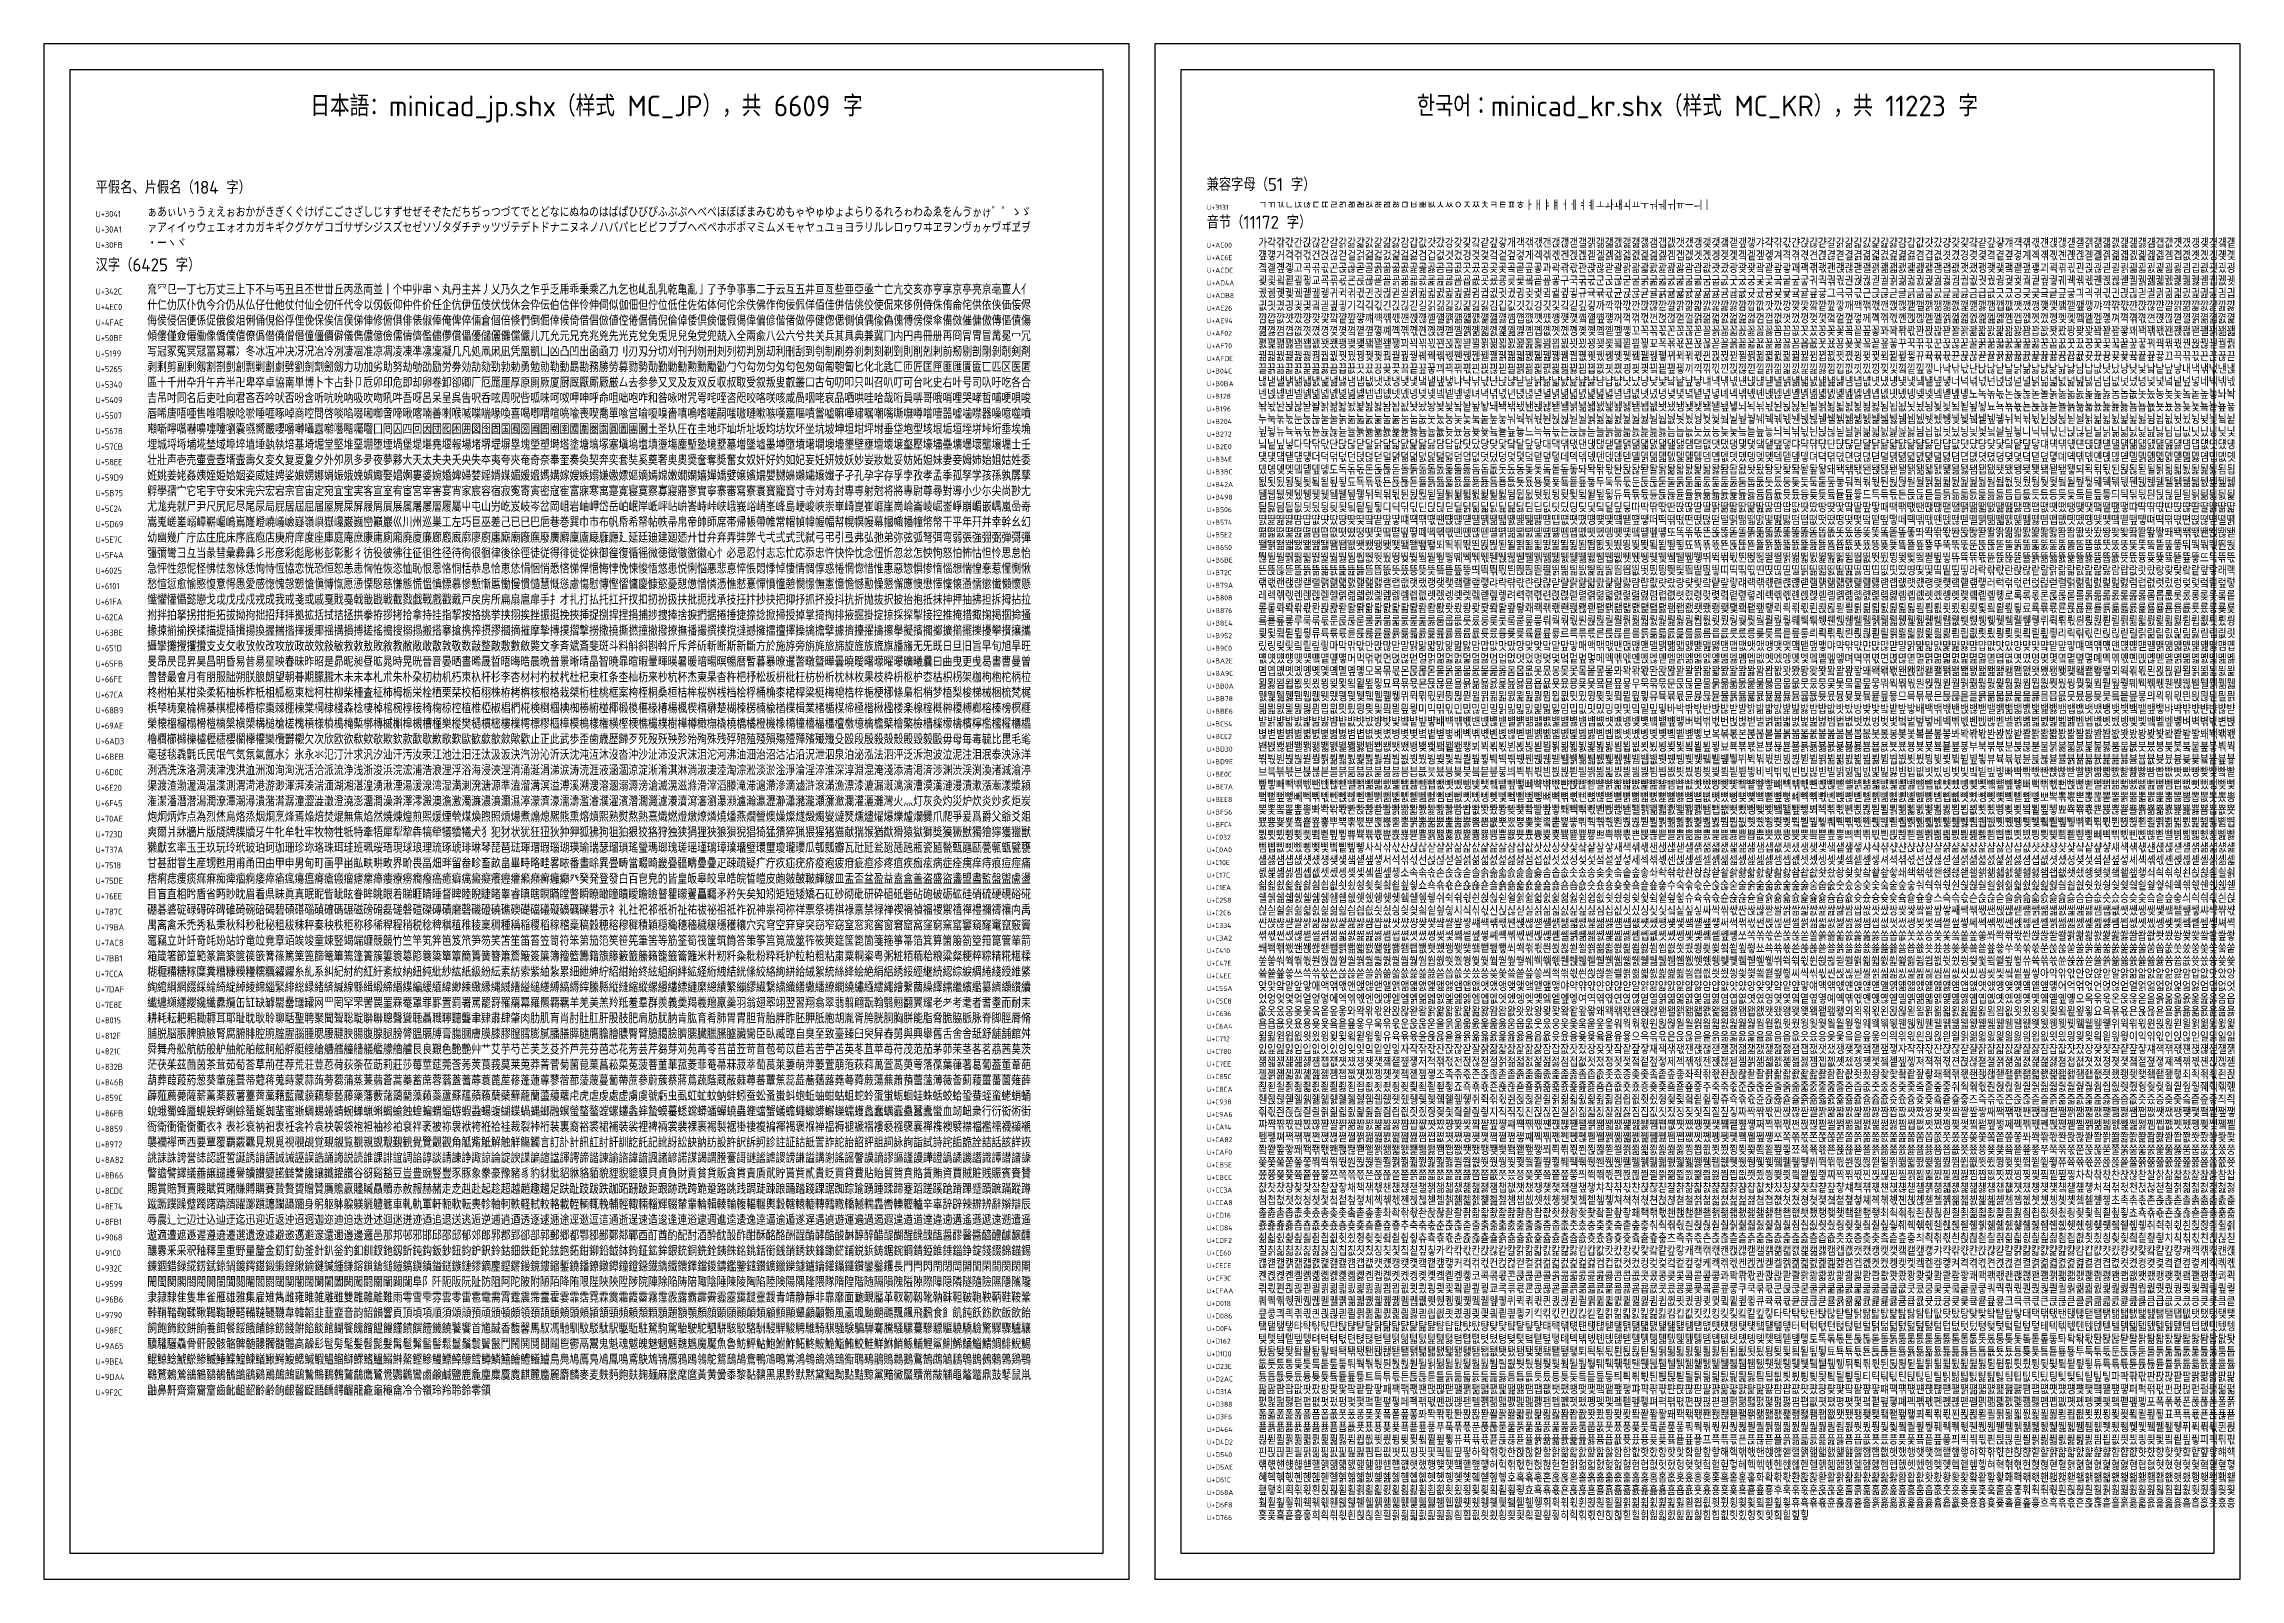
# Model space of a CAD drawing. Extents: x 0 to 2140, y 0 to 594.
# Drawn here: x 1290 to 2140, y 0 to 594 of the extents above; entities that cross this region are included whole.
import ezdxf
from ezdxf.enums import TextEntityAlignment as Align

# ---------------------------------------------------------------- set-up
doc = ezdxf.new("R2010")
doc.units = 0
for name, color, linetype, true_color in [('FRAME', 7, 'Continuous', 0xffffff), ('NOTE', 7, 'Continuous', 0xc0c0c0), ('TEXT', 7, 'Continuous', 0xffffff), ('TITLE', 2, 'Continuous', 0xffff00)]:
    doc.layers.add(name, color=color, linetype=linetype, true_color=true_color)
doc.styles.add('MC_JP', font='tssdeng.shx', dxfattribs={"bigfont": 'minicad_jp.shx'})
doc.styles.add('MC_KR', font='tssdeng.shx', dxfattribs={"bigfont": 'minicad_kr.shx'})
doc.styles.get("Standard").update_dxf_attribs({"font": 'tssdeng.shx', "bigfont": 'TSSDCHN.SHX'})

msp = doc.modelspace()

# ---------------------------------------------------------------- texts
at = {"layer": 'NOTE'}
for s, height, p in [('U+3041', 2.4, (1310, 527)), ('U+3131', 1.95, (1740, 529.8125)), ('U+30A1', 2.4, (1310, 521)), ('U+30FB', 2.4, (1310, 515)), ('U+AC00', 1.95, (1740, 515.1875)), ('U+AC6E', 1.95, (1740, 510.3125)), ('U+ACDC', 1.95, (1740, 505.4375)), ('U+AD4A', 1.95, (1740, 500.5625)), ('U+342C', 2.4, (1310, 497)), ('U+4EC0', 2.4, (1310, 491)), ('U+ADB8', 1.95, (1740, 495.6875)), ('U+4FAE', 2.4, (1310, 485)), ('U+AE26', 1.95, (1740, 490.8125)), ('U+AE94', 1.95, (1740, 485.9375)), ('U+50BE', 2.4, (1310, 479)), ('U+AF02', 1.95, (1740, 481.0625)), ('U+AF70', 1.95, (1740, 476.1875)), ('U+5199', 2.4, (1310, 473)), ('U+5265', 2.4, (1310, 467)), ('U+AFDE', 1.95, (1740, 471.3125)), ('U+B04C', 1.95, (1740, 466.4375)), ('U+5340', 2.4, (1310, 461)), ('U+B0BA', 1.95, (1740, 461.5625)), ('U+5409', 2.4, (1310, 455)), ('U+5507', 2.4, (1310, 449)), ('U+B128', 1.95, (1740, 456.6875)), ('U+B196', 1.95, (1740, 451.8125)), ('U+5678', 2.4, (1310, 443)), ('U+B204', 1.95, (1740, 446.9375)), ('U+B272', 1.95, (1740, 442.0625)), ('U+57CB', 2.4, (1310, 437)), ('U+B2E0', 1.95, (1740, 437.1875)), ('U+B34E', 1.95, (1740, 432.3125)), ('U+58EE', 2.4, (1310, 431)), ('U+59D9', 2.4, (1310, 425)), ('U+B3BC', 1.95, (1740, 427.4375)), ('U+5B75', 2.4, (1310, 419)), ('U+B42A', 1.95, (1740, 422.5625)), ('U+B498', 1.95, (1740, 417.6875)), ('U+5C24', 2.4, (1310, 413)), ('U+5D69', 2.4, (1310, 407)), ('U+B506', 1.95, (1740, 412.8125)), ('U+B574', 1.95, (1740, 407.9375)), ('U+5E7C', 2.4, (1310, 401)), ('U+B5E2', 1.95, (1740, 403.0625)), ('U+B650', 1.95, (1740, 398.1875)), ('U+5F4A', 2.4, (1310, 395)), ('U+6025', 2.4, (1310, 389)), ('U+B6BE', 1.95, (1740, 393.3125)), ('U+6101', 2.4, (1310, 383)), ('U+B72C', 1.95, (1740, 388.4375)), ('U+B79A', 1.95, (1740, 383.5625)), ('U+61FA', 2.4, (1310, 377)), ('U+B808', 1.95, (1740, 378.6875)), ('U+B876', 1.95, (1740, 373.8125)), ('U+62CA', 2.4, (1310, 371)), ('U+63BE', 2.4, (1310, 365)), ('U+B8E4', 1.95, (1740, 368.9375)), ('U+B952', 1.95, (1740, 364.0625)), ('U+651D', 2.4, (1310, 359)), ('U+B9C0', 1.95, (1740, 359.1875)), ('U+65FB', 2.4, (1310, 353)), ('U+66FE', 2.4, (1310, 347)), ('U+BA2E', 1.95, (1740, 354.3125)), ('U+BA9C', 1.95, (1740, 349.4375)), ('U+67CA', 2.4, (1310, 341)), ('U+BB0A', 1.95, (1740, 344.5625)), ('U+BB78', 1.95, (1740, 339.6875)), ('U+68B9', 2.4, (1310, 335)), ('U+BBE6', 1.95, (1740, 334.8125)), ('U+BC54', 1.95, (1740, 329.9375)), ('U+69AE', 2.4, (1310, 329)), ('U+6AD3', 2.4, (1310, 323)), ('U+BCC2', 1.95, (1740, 325.0625)), ('U+6BEB', 2.4, (1310, 317)), ('U+BD30', 1.95, (1740, 320.1875)), ('U+BD9E', 1.95, (1740, 315.3125)), ('U+6D0C', 2.4, (1310, 311)), ('U+6E20', 2.4, (1310, 305)), ('U+BE0C', 1.95, (1740, 310.4375)), ('U+BE7A', 1.95, (1740, 305.5625)), ('U+6F45', 2.4, (1310, 299)), ('U+BEE8', 1.95, (1740, 300.6875)), ('U+BF56', 1.95, (1740, 295.8125)), ('U+70AE', 2.4, (1310, 293)), ('U+723D', 2.4, (1310, 287)), ('U+BFC4', 1.95, (1740, 290.9375)), ('U+737A', 2.4, (1310, 281)), ('U+C032', 1.95, (1740, 286.0625)), ('U+C0A0', 1.95, (1740, 281.1875)), ('U+7518', 2.4, (1310, 275)), ('U+C10E', 1.95, (1740, 276.3125)), ('U+C17C', 1.95, (1740, 271.4375)), ('U+75DE', 2.4, (1310, 269)), ('U+76EE', 2.4, (1310, 263)), ('U+C1EA', 1.95, (1740, 266.5625)), ('U+C258', 1.95, (1740, 261.6875)), ('U+787C', 2.4, (1310, 257)), ('U+C2C6', 1.95, (1740, 256.8125)), ('U+79BA', 2.4, (1310, 251)), ('U+7AC8', 2.4, (1310, 245)), ('U+C334', 1.95, (1740, 251.9375)), ('U+C3A2', 1.95, (1740, 247.0625)), ('U+7BB1', 2.4, (1310, 239)), ('U+C410', 1.95, (1740, 242.1875)), ('U+C47E', 1.95, (1740, 237.3125)), ('U+7CCA', 2.4, (1310, 233)), ('U+C4EC', 1.95, (1740, 232.4375)), ('U+C55A', 1.95, (1740, 227.5625)), ('U+7DAF', 2.4, (1310, 227)), ('U+7E8E', 2.4, (1310, 221)), ('U+C5C8', 1.95, (1740, 222.6875)), ('U+8015', 2.4, (1310, 215)), ('U+C636', 1.95, (1740, 217.8125)), ('U+C6A4', 1.95, (1740, 212.9375)), ('U+812F', 2.4, (1310, 209)), ('U+821C', 2.4, (1310, 203)), ('U+C712', 1.95, (1740, 208.0625)), ('U+C780', 1.95, (1740, 203.1875)), ('U+832B', 2.4, (1310, 197)), ('U+C7EE', 1.95, (1740, 198.3125)), ('U+846B', 2.4, (1310, 191)), ('U+859C', 2.4, (1310, 185)), ('U+C85C', 1.95, (1740, 193.4375)), ('U+C8CA', 1.95, (1740, 188.5625)), ('U+86FB', 2.4, (1310, 179)), ('U+C938', 1.95, (1740, 183.6875)), ('U+C9A6', 1.95, (1740, 178.8125)), ('U+8859', 2.4, (1310, 173)), ('U+CA14', 1.95, (1740, 173.9375)), ('U+CA82', 1.95, (1740, 169.0625)), ('U+8972', 2.4, (1310, 167)), ('U+8A82', 2.4, (1310, 161)), ('U+CAF0', 1.95, (1740, 164.1875)), ('U+8B66', 2.4, (1310, 155)), ('U+CB5E', 1.95, (1740, 159.3125)), ('U+CBCC', 1.95, (1740, 154.4375)), ('U+8CDC', 2.4, (1310, 149)), ('U+8E74', 2.4, (1310, 143)), ('U+CC3A', 1.95, (1740, 149.5625)), ('U+CCA8', 1.95, (1740, 144.6875)), ('U+8FB1', 2.4, (1310, 137)), ('U+CD16', 1.95, (1740, 139.8125)), ('U+CD84', 1.95, (1740, 134.9375)), ('U+9068', 2.4, (1310, 131)), ('U+CDF2', 1.95, (1740, 130.0625)), ('U+91C0', 2.4, (1310, 125)), ('U+932C', 2.4, (1310, 119)), ('U+CE60', 1.95, (1740, 125.1875)), ('U+CECE', 1.95, (1740, 120.3125)), ('U+9599', 2.4, (1310, 113)), ('U+CF3C', 1.95, (1740, 115.4375)), ('U+CFAA', 1.95, (1740, 110.5625)), ('U+96B6', 2.4, (1310, 107)), ('U+9790', 2.4, (1310, 101)), ('U+D018', 1.95, (1740, 105.6875)), ('U+D086', 1.95, (1740, 100.8125)), ('U+98FC', 2.4, (1310, 95)), ('U+D0F4', 1.95, (1740, 95.9375)), ('U+9A65', 2.4, (1310, 89)), ('U+9BE4', 2.4, (1310, 83)), ('U+D162', 1.95, (1740, 91.0625)), ('U+D1D0', 1.95, (1740, 86.1875)), ('U+9DA4', 2.4, (1310, 77)), ('U+D23E', 1.95, (1740, 81.3125)), ('U+D2AC', 1.95, (1740, 76.4375)), ('U+9F2C', 2.4, (1310, 71)), ('U+D31A', 1.95, (1740, 71.5625)), ('U+D388', 1.95, (1740, 66.6875)), ('U+D3F6', 1.95, (1740, 61.8125)), ('U+D464', 1.95, (1740, 56.9375)), ('U+D4D2', 1.95, (1740, 52.0625)), ('U+D540', 1.95, (1740, 47.1875)), ('U+D5AE', 1.95, (1740, 42.3125)), ('U+D61C', 1.95, (1740, 37.4375)), ('U+D68A', 1.95, (1740, 32.5625)), ('U+D6F8', 1.95, (1740, 27.6875)), ('U+D766', 1.95, (1740, 22.8125))]:
    msp.add_text(s, height=height, dxfattribs=at).set_placement(p)
at = {"layer": 'TEXT'}
for s, height, style, p in [('ぁあぃいぅうぇえぉおかがきぎくぐけげこごさざしじすずせぜそぞただちぢっつづてでとどなにぬねのはばぱひびぴふぶぷへべぺほぼぽまみむめもゃやゅゆょよらりるれろゎわゐゑをんゔゕゖ゛゜ゝゞ', 4, 'MC_JP', (1330, 527)), ('ㄱㄲㄳㄴㄵㄶㄷㄸㄹㄺㄻㄼㄽㄾㄿㅀㅁㅂㅃㅄㅅㅆㅇㅈㅉㅊㅋㅌㅍㅎㅏㅐㅑㅒㅓㅔㅕㅖㅗㅘㅙㅚㅛㅜㅝㅞㅟㅠㅡㅢㅣ', 3.25, 'MC_KR', (1760, 529.8125)), ('ァアィイゥウェエォオカガキギクグケゲコゴサザシジスズセゼソゾタダチヂッツヅテデトドナニヌネノハバパヒビピフブプヘベペホボポマミムメモャヤュユョヨラリルレロヮワヰヱヲンヴヵヶヷヸヹヺ', 4, 'MC_JP', (1330, 521)), ('・ーヽヾ', 4, 'MC_JP', (1330, 515)), ('가각갂갃간갅갆갇갈갉갊갋갌갍갎갏감갑값갓갔강갖갗갘같갚갛개객갞갟갠갡갢갣갤갥갦갧갨갩갪갫갬갭갮갯갰갱갲갳갴갵갶갷갸갹갺갻갼갽갾갿걀걁걂걃걄걅걆걇걈걉걊걋걌걍걎걏걐걑걒걓걔걕걖걗걘걙걚걛걜걝걞걟걠걡걢걣걤걥걦걧걨걩걪걫걬걭', 3.25, 'MC_KR', (1760, 515.1875)), ('걮걯거걱걲걳건걵걶걷걸걹걺걻걼걽걾걿검겁겂것겄겅겆겇겈겉겊겋게겍겎겏겐겑겒겓겔겕겖겗겘겙겚겛겜겝겞겟겠겡겢겣겤겥겦겧겨격겪겫견겭겮겯결겱겲겳겴겵겶겷겸겹겺겻겼경겾겿곀곁곂곃계곅곆곇곈곉곊곋곌곍곎곏곐곑곒곓곔곕곖곗곘곙곚곛', 3.25, 'MC_KR', (1760, 510.3125)), ('굊굋굌굍굎굏교굑굒굓굔굕굖굗굘굙굚굛굜굝굞굟굠굡굢굣굤굥굦굧굨굩굪굫구국굮굯군굱굲굳굴굵굶굷굸굹굺굻굼굽굾굿궀궁궂궃궄궅궆궇궈궉궊궋권궍궎궏궐궑궒궓궔궕궖궗궘궙궚궛궜궝궞궟궠궡궢궣궤궥궦궧궨궩궪궫궬궭궮궯궰궱궲궳궴궵궶궷', 3.25, 'MC_KR', (1760, 500.5625)), ('곜곝곞곟고곡곢곣곤곥곦곧골곩곪곫곬곭곮곯곰곱곲곳곴공곶곷곸곹곺곻과곽곾곿관괁괂괃괄괅괆괇괈괉괊괋괌괍괎괏괐광괒괓괔괕괖괗괘괙괚괛괜괝괞괟괠괡괢괣괤괥괦괧괨괩괪괫괬괭괮괯괰괱괲괳괴괵괶괷괸괹괺괻괼괽괾괿굀굁굂굃굄굅굆굇굈굉', 3.25, 'MC_KR', (1760, 505.4375)), ('什仁仂仄仆仇今介仍从仏仔仕他仗付仙仝仞仟代令以仭仮仰仲件价任企伉伊伍伎伏伐休会伜伝伯估伴伶伸伺似伽佃但佇位低住佐佑体何佗余佚佛作佝佞佩佯佰佳併佶佻佼使侃來侈例侍侏侑侖侘供依侠価侫侭', 4, 'MC_JP', (1330, 491)), ('㐬㓁㔾一丁七万丈三上下不与丐丑且丕世丗丘丙丞両並丨个中丱串丶丸丹主丼丿乂乃久之乍乎乏乕乖乗乘乙九乞也乢乱乳乾亀亂亅了予争亊事二于云互五井亘亙些亜亞亟亠亡亢交亥亦亨享京亭亮亰亳亶人亻', 4, 'MC_JP', (1330, 497)), ('궸궹궺궻궼궽궾궿귀귁귂귃귄귅귆귇귈귉귊귋귌귍귎귏귐귑귒귓귔귕귖귗귘귙귚귛규귝귞귟균귡귢귣귤귥귦귧귨귩귪귫귬귭귮귯귰귱귲귳귴귵귶귷그극귺귻근귽귾귿글긁긂긃긄긅긆긇금급긊긋긌긍긎긏긐긑긒긓긔긕긖긗긘긙긚긛긜긝긞긟긠긡긢긣긤긥', 3.25, 'MC_KR', (1760, 495.6875)), ('긦긧긨긩긪긫긬긭긮긯기긱긲긳긴긵긶긷길긹긺긻긼긽긾긿김깁깂깃깄깅깆깇깈깉깊깋까깍깎깏깐깑깒깓깔깕깖깗깘깙깚깛깜깝깞깟깠깡깢깣깤깥깦깧깨깩깪깫깬깭깮깯깰깱깲깳깴깵깶깷깸깹깺깻깼깽깾깿꺀꺁꺂꺃꺄꺅꺆꺇꺈꺉꺊꺋꺌꺍꺎꺏꺐꺑꺒꺓', 3.25, 'MC_KR', (1760, 490.8125)), ('侮侯侵侶便係促俄俊俎俐俑俔俗俘俚俛保俟信俣俤俥修俯俱俳俵俶俸俺俾倅倆倉個倍倏們倒倔倖候倚借倡倣値倥倦倨倩倪倫倬倭倶倹偃假偈偉偏偐偕偖做停健偬偲側偵偶偸偽傀傅傍傑傘備傚催傭傲傳傴債傷', 4, 'MC_JP', (1330, 485)), ('꺔꺕꺖꺗꺘꺙꺚꺛꺜꺝꺞꺟꺠꺡꺢꺣꺤꺥꺦꺧꺨꺩꺪꺫꺬꺭꺮꺯꺰꺱꺲꺳꺴꺵꺶꺷꺸꺹꺺꺻꺼꺽꺾꺿껀껁껂껃껄껅껆껇껈껉껊껋껌껍껎껏껐껑껒껓껔껕껖껗께껙껚껛껜껝껞껟껠껡껢껣껤껥껦껧껨껩껪껫껬껭껮껯껰껱껲껳껴껵껶껷껸껹껺껻껼껽껾껿꼀꼁', 3.25, 'MC_KR', (1760, 485.9375)), ('꼂꼃꼄꼅꼆꼇꼈꼉꼊꼋꼌꼍꼎꼏꼐꼑꼒꼓꼔꼕꼖꼗꼘꼙꼚꼛꼜꼝꼞꼟꼠꼡꼢꼣꼤꼥꼦꼧꼨꼩꼪꼫꼬꼭꼮꼯꼰꼱꼲꼳꼴꼵꼶꼷꼸꼹꼺꼻꼼꼽꼾꼿꽀꽁꽂꽃꽄꽅꽆꽇꽈꽉꽊꽋꽌꽍꽎꽏꽐꽑꽒꽓꽔꽕꽖꽗꽘꽙꽚꽛꽜꽝꽞꽟꽠꽡꽢꽣꽤꽥꽦꽧꽨꽩꽪꽫꽬꽭꽮꽯', 3.25, 'MC_KR', (1760, 481.0625)), ('傾僂僅僉僊働像僑僕僖僚僞僣僥僧僭僮僵價僻儀儁儂億儉儒儔儕儖儘儚償儡優儲儷儺儻儼儿兀允元兄充兆兇先光克兌免兎児兒兔党兜兢入全兩兪八公六兮共关兵其具典兼冀冂内円冉冊册再冏冐冑冒冓冕冖冗', 4, 'MC_JP', (1330, 479)), ('写冠冢冤冥冦冨冩冪冫冬冰冱冲决冴况冶冷冽凄凅准凉凋凌凍凖凛凜凝几凡処凧凩凪凭凰凱凵凶凸凹出函凾刀刂刃刄分切刈刊刋刎刑刔列初判別刧利刪刮到刳制刷券刹刺刻剃剄則削剋剌前剏剔剖剛剝剞剣剤', 4, 'MC_JP', (1330, 473)), ('꽰꽱꽲꽳꽴꽵꽶꽷꽸꽹꽺꽻꽼꽽꽾꽿꾀꾁꾂꾃꾄꾅꾆꾇꾈꾉꾊꾋꾌꾍꾎꾏꾐꾑꾒꾓꾔꾕꾖꾗꾘꾙꾚꾛꾜꾝꾞꾟꾠꾡꾢꾣꾤꾥꾦꾧꾨꾩꾪꾫꾬꾭꾮꾯꾰꾱꾲꾳꾴꾵꾶꾷꾸꾹꾺꾻꾼꾽꾾꾿꿀꿁꿂꿃꿄꿅꿆꿇꿈꿉꿊꿋꿌꿍꿎꿏꿐꿑꿒꿓꿔꿕꿖꿗꿘꿙꿚꿛꿜꿝', 3.25, 'MC_KR', (1760, 476.1875)), ('剥剩剪副剰剱割剳剴創剽剿劃劇劈劉劍劑劒劔力功加劣助努劫劬劭励労劵効劼劾勁勃勅勇勉勍勒動勗勘務勝勞募勠勢勣勤勦勧勲勳勵勸勹勺勾勿匀匁匂包匆匈匍匏匐匕化北匙匚匝匠匡匣匪匯匱匳匸匹区医匿', 4, 'MC_JP', (1330, 467)), ('꿞꿟꿠꿡꿢꿣꿤꿥꿦꿧꿨꿩꿪꿫꿬꿭꿮꿯꿰꿱꿲꿳꿴꿵꿶꿷꿸꿹꿺꿻꿼꿽꿾꿿뀀뀁뀂뀃뀄뀅뀆뀇뀈뀉뀊뀋뀌뀍뀎뀏뀐뀑뀒뀓뀔뀕뀖뀗뀘뀙뀚뀛뀜뀝뀞뀟뀠뀡뀢뀣뀤뀥뀦뀧뀨뀩뀪뀫뀬뀭뀮뀯뀰뀱뀲뀳뀴뀵뀶뀷뀸뀹뀺뀻뀼뀽뀾뀿끀끁끂끃끄끅끆끇끈끉끊끋', 3.25, 'MC_KR', (1760, 471.3125)), ('끌끍끎끏끐끑끒끓끔끕끖끗끘끙끚끛끜끝끞끟끠끡끢끣끤끥끦끧끨끩끪끫끬끭끮끯끰끱끲끳끴끵끶끷끸끹끺끻끼끽끾끿낀낁낂낃낄낅낆낇낈낉낊낋낌낍낎낏낐낑낒낓낔낕낖낗나낙낚낛난낝낞낟날낡낢낣낤낥낦낧남납낪낫났낭낮낯낰낱낲낳내낵낶낷낸낹', 3.25, 'MC_KR', (1760, 466.4375)), ('吉吊吋同名后吏吐向君吝吞吟吠否吩含听吭吮吶吸吹吻吼吽吾呀呂呆呈呉告呎呑呟周呪呰呱味呵呶呷呻呼命咀咄咆咋和咎咏咐咒咢咤咥咨咫咬咯咲咳咸咼咽咾哀品哂哄哇哈哉哘員哢哥哦哨哩哭哮哲哺哽唄唆', 4, 'MC_JP', (1330, 455)), ('區十千卅卆升午卉半卍卑卒卓協南単博卜卞占卦卩卮卯印危即却卵卷卸卻卿厂厄厖厘厚原厠厥厦厨厩厭厮厰厳厶去参參又叉及友双反収叔取受叙叛叟叡叢口古句叨叩只叫召叭叮可台叱史右叶号司叺吁吃各合', 4, 'MC_JP', (1330, 461)), ('낺낻낼낽낾낿냀냁냂냃냄냅냆냇냈냉냊냋냌냍냎냏냐냑냒냓냔냕냖냗냘냙냚냛냜냝냞냟냠냡냢냣냤냥냦냧냨냩냪냫냬냭냮냯냰냱냲냳냴냵냶냷냸냹냺냻냼냽냾냿넀넁넂넃넄넅넆넇너넉넊넋넌넍넎넏널넑넒넓넔넕넖넗넘넙넚넛넜넝넞넟넠넡넢넣네넥넦넧', 3.25, 'MC_KR', (1760, 461.5625)), ('넨넩넪넫넬넭넮넯넰넱넲넳넴넵넶넷넸넹넺넻넼넽넾넿녀녁녂녃년녅녆녇녈녉녊녋녌녍녎녏념녑녒녓녔녕녖녗녘녙녚녛녜녝녞녟녠녡녢녣녤녥녦녧녨녩녪녫녬녭녮녯녰녱녲녳녴녵녶녷노녹녺녻논녽녾녿놀놁놂놃놄놅놆놇놈놉놊놋놌농놎놏놐놑높놓놔놕', 3.25, 'MC_KR', (1760, 456.6875)), ('唇唏唐唔唖售唯唱唳唸唹唾啀啄啅商啌問啓啖啗啜啝啣啻啼啾喀喃善喇喉喊喋喘喙喚喜喝喞喟喧喨喩喪喫喬單喰営喻嗄嗅嗇嗔嗚嗜嗟嗣嗤嗷嗹嗽嗾嘆嘉嘔嘖嘗嘘嘛嘩嘯嘱嘲嘴嘶嘸噂噌噎噐噓噛噤器噪噫噬噴', 4, 'MC_JP', (1330, 449)), ('놖놗놘놙놚놛놜놝놞놟놠놡놢놣놤놥놦놧놨놩놪놫놬놭놮놯놰놱놲놳놴놵놶놷놸놹놺놻놼놽놾놿뇀뇁뇂뇃뇄뇅뇆뇇뇈뇉뇊뇋뇌뇍뇎뇏뇐뇑뇒뇓뇔뇕뇖뇗뇘뇙뇚뇛뇜뇝뇞뇟뇠뇡뇢뇣뇤뇥뇦뇧뇨뇩뇪뇫뇬뇭뇮뇯뇰뇱뇲뇳뇴뇵뇶뇷뇸뇹뇺뇻뇼뇽뇾뇿눀눁눂눃', 3.25, 'MC_KR', (1760, 451.8125)), ('噸噺嚀嚆嚇嚊嚏嚔嚠嚢嚥嚮嚴嚶嚼囀囁囂囃囈囎囑囓囗囘囚四回因団囮困囲図囹固国囿圀圃圄圈圉國圍圏園圓圖團圜土圣圦圧在圭地圷圸圻址坂均坊坎坏坐坑坡坤坦坩坪坿垂垈垉型垓垠垢垣垤垪垰垳埀埃埆', 4, 'MC_JP', (1330, 443)), ('누눅눆눇눈눉눊눋눌눍눎눏눐눑눒눓눔눕눖눗눘눙눚눛눜눝눞눟눠눡눢눣눤눥눦눧눨눩눪눫눬눭눮눯눰눱눲눳눴눵눶눷눸눹눺눻눼눽눾눿뉀뉁뉂뉃뉄뉅뉆뉇뉈뉉뉊뉋뉌뉍뉎뉏뉐뉑뉒뉓뉔뉕뉖뉗뉘뉙뉚뉛뉜뉝뉞뉟뉠뉡뉢뉣뉤뉥뉦뉧뉨뉩뉪뉫뉬뉭뉮뉯뉰뉱', 3.25, 'MC_KR', (1760, 446.9375)), ('뉲뉳뉴뉵뉶뉷뉸뉹뉺뉻뉼뉽뉾뉿늀늁늂늃늄늅늆늇늈늉늊늋늌늍늎늏느늑늒늓는늕늖늗늘늙늚늛늜늝늞늟늠늡늢늣늤능늦늧늨늩늪늫늬늭늮늯늰늱늲늳늴늵늶늷늸늹늺늻늼늽늾늿닀닁닂닃닄닅닆닇니닉닊닋닌닍닎닏닐닑닒닓닔닕닖닗님닙닚닛닜닝닞닟', 3.25, 'MC_KR', (1760, 442.0625)), ('壮壯声壱売壷壹壺壻壼壽夂変夊复夏夐夕外夘夙多夛夜夢夥大天太夫夬夭央失夲夷夸夾奄奇奈奉奎奏奐契奔奕套奘奚奠奢奥奧奨奩奪奬奮女奴奸好妁如妃妄妊妍妓妖妙妛妝妣妥妨妬妲妹妻妾姆姉始姐姑姓委', 4, 'MC_JP', (1330, 431)), ('埋城埒埓埔埖埜域埠埣埴埵埶執培基埼堀堂堅堆堊堋堕堙堝堡堤堪堯堰報場堵堺堽塀塁塊塋塑塒塔塗塘塙塚塞塡塢塩填塰塲塵塹塾境墅墓増墜墟墨墫墮墳墸墹墺墻墾壁壅壇壊壌壑壓壕壗壘壙壜壞壟壤壥士壬', 4, 'MC_JP', (1330, 437)), ('덎덏덐덑덒덓더덕덖덗던덙덚덛덜덝덞덟덠덡덢덣덤덥덦덧덨덩덪덫덬덭덮덯데덱덲덳덴덵덶덷델덹덺덻덼덽덾덿뎀뎁뎂뎃뎄뎅뎆뎇뎈뎉뎊뎋뎌뎍뎎뎏뎐뎑뎒뎓뎔뎕뎖뎗뎘뎙뎚뎛뎜뎝뎞뎟뎠뎡뎢뎣뎤뎥뎦뎧뎨뎩뎪뎫뎬뎭뎮뎯뎰뎱뎲뎳뎴뎵뎶뎷뎸뎹뎺뎻', 3.25, 'MC_KR', (1760, 432.3125)), ('닠닡닢닣다닥닦닧단닩닪닫달닭닮닯닰닱닲닳담답닶닷닸당닺닻닼닽닾닿대댁댂댃댄댅댆댇댈댉댊댋댌댍댎댏댐댑댒댓댔댕댖댗댘댙댚댛댜댝댞댟댠댡댢댣댤댥댦댧댨댩댪댫댬댭댮댯댰댱댲댳댴댵댶댷댸댹댺댻댼댽댾댿덀덁덂덃덄덅덆덇덈덉덊덋덌덍', 3.25, 'MC_KR', (1760, 437.1875)), ('姙姚姜姥姦姨姪姫姶姻姿威娃娉娑娘娚娜娟娠娥娩娯娵娶娼婀婁婆婉婚婢婦婪婬婿媒媚媛媼媽媾嫁嫂嫉嫋嫌嫐嫖嫗嫡嫣嫦嫩嫺嫻嬉嬋嬌嬖嬢嬪嬬嬰嬲嬶嬾孀孃孅子孑孔孕字存孚孛孜孝孟季孤孥学孩孫孰孱孳', 4, 'MC_JP', (1330, 425)), ('됪됫됬됭됮됯됰됱됲됳됴됵됶됷됸됹됺됻됼됽됾됿둀둁둂둃둄둅둆둇둈둉둊둋둌둍둎둏두둑둒둓둔둕둖둗둘둙둚둛둜둝둞둟둠둡둢둣둤둥둦둧둨둩둪둫둬둭둮둯둰둱둲둳둴둵둶둷둸둹둺둻둼둽둾둿뒀뒁뒂뒃뒄뒅뒆뒇뒈뒉뒊뒋뒌뒍뒎뒏뒐뒑뒒뒓뒔뒕뒖뒗', 3.25, 'MC_KR', (1760, 422.5625)), ('뎼뎽뎾뎿돀돁돂돃도독돆돇돈돉돊돋돌돍돎돏돐돑돒돓돔돕돖돗돘동돚돛돜돝돞돟돠돡돢돣돤돥돦돧돨돩돪돫돬돭돮돯돰돱돲돳돴돵돶돷돸돹돺돻돼돽돾돿됀됁됂됃됄됅됆됇됈됉됊됋됌됍됎됏됐됑됒됓됔됕됖됗되됙됚됛된됝됞됟될됡됢됣됤됥됦됧됨됩', 3.25, 'MC_KR', (1760, 427.4375)), ('尤尨尭就尸尹尺尻尼尽尾尿局屁居屆屈届屋屍屎屏屐屑屓展属屠屡層履屬屮屯山屶屹岌岐岑岔岡岨岩岫岬岱岳岶岷岸岻岼岾峅峇峙峠峡峨峩峪峭峯峰島峺峻峽崇崋崎崑崔崕崖崗崘崙崚崛崟崢崩嵋嵌嵎嵐嵒嵜', 4, 'MC_JP', (1330, 413)), ('孵學孺宀它宅宇守安宋完宍宏宕宗官宙定宛宜宝実客宣室宥宦宮宰害宴宵家宸容宿寂寃寄寅密寇寉富寐寒寓寔寛寝寞察寡寢寤寥實寧寨審寫寮寰寳寵寶寸寺対寿封専尃射尅将將專尉尊尋對導小少尓尖尚尠尢', 4, 'MC_JP', (1330, 419)), ('뒘뒙뒚뒛뒜뒝뒞뒟뒠뒡뒢뒣뒤뒥뒦뒧뒨뒩뒪뒫뒬뒭뒮뒯뒰뒱뒲뒳뒴뒵뒶뒷뒸뒹뒺뒻뒼뒽뒾뒿듀듁듂듃듄듅듆듇듈듉듊듋듌듍듎듏듐듑듒듓듔듕듖듗듘듙듚듛드득듞듟든듡듢듣들듥듦듧듨듩듪듫듬듭듮듯듰등듲듳듴듵듶듷듸듹듺듻듼듽듾듿딀딁딂딃딄딅', 3.25, 'MC_KR', (1760, 417.6875)), ('嵩嵬嵯嵳嵶嶂嶄嶇嶋嶌嶐嶝嶢嶬嶮嶷嶺嶼嶽巉巌巍巒巓巖巛川州巡巣工左巧巨巫差己已巳巴巵巷巻巽巾市布帆帋希帑帖帙帚帛帝帥師席帯帰帳帶帷常帽幀幃幄幅幇幌幎幔幕幗幟幡幢幣幤干平年幵并幸幹幺幻', 4, 'MC_JP', (1330, 407)), ('딆딇딈딉딊딋딌딍딎딏딐딑딒딓디딕딖딗딘딙딚딛딜딝딞딟딠딡딢딣딤딥딦딧딨딩딪딫딬딭딮딯따딱딲딳딴딵딶딷딸딹딺딻딼딽딾딿땀땁땂땃땄땅땆땇땈땉땊땋때땍땎땏땐땑땒땓땔땕땖땗땘땙땚땛땜땝땞땟땠땡땢땣땤땥땦땧땨땩땪땫땬땭땮땯땰땱땲땳', 3.25, 'MC_KR', (1760, 412.8125)), ('땴땵땶땷땸땹땺땻땼땽땾땿떀떁떂떃떄떅떆떇떈떉떊떋떌떍떎떏떐떑떒떓떔떕떖떗떘떙떚떛떜떝떞떟떠떡떢떣떤떥떦떧떨떩떪떫떬떭떮떯떰떱떲떳떴떵떶떷떸떹떺떻떼떽떾떿뗀뗁뗂뗃뗄뗅뗆뗇뗈뗉뗊뗋뗌뗍뗎뗏뗐뗑뗒뗓뗔뗕뗖뗗뗘뗙뗚뗛뗜뗝뗞뗟뗠뗡', 3.25, 'MC_KR', (1760, 407.9375)), ('幼幽幾广庁広庄庇床序底庖店庚府庠度座庫庭庵庶康庸廁廂廃廈廉廊廏廐廓廖廚廛廝廟廠廡廢廣廨廩廬廰廱廳廴延廷廸建廻廼廾廿弁弃弄弉弊弋弌弍式弐弑弓弔引弖弗弘弛弟弥弦弧弩弭弯弱張強弸弼弾彁彈', 4, 'MC_JP', (1330, 401)), ('뙐뙑뙒뙓뙔뙕뙖뙗뙘뙙뙚뙛뙜뙝뙞뙟뙠뙡뙢뙣뙤뙥뙦뙧뙨뙩뙪뙫뙬뙭뙮뙯뙰뙱뙲뙳뙴뙵뙶뙷뙸뙹뙺뙻뙼뙽뙾뙿뚀뚁뚂뚃뚄뚅뚆뚇뚈뚉뚊뚋뚌뚍뚎뚏뚐뚑뚒뚓뚔뚕뚖뚗뚘뚙뚚뚛뚜뚝뚞뚟뚠뚡뚢뚣뚤뚥뚦뚧뚨뚩뚪뚫뚬뚭뚮뚯뚰뚱뚲뚳뚴뚵뚶뚷뚸뚹뚺뚻뚼뚽', 3.25, 'MC_KR', (1760, 398.1875)), ('뗢뗣뗤뗥뗦뗧뗨뗩뗪뗫뗬뗭뗮뗯뗰뗱뗲뗳뗴뗵뗶뗷뗸뗹뗺뗻뗼뗽뗾뗿똀똁똂똃똄똅똆똇똈똉똊똋똌똍똎똏또똑똒똓똔똕똖똗똘똙똚똛똜똝똞똟똠똡똢똣똤똥똦똧똨똩똪똫똬똭똮똯똰똱똲똳똴똵똶똷똸똹똺똻똼똽똾똿뙀뙁뙂뙃뙄뙅뙆뙇뙈뙉뙊뙋뙌뙍뙎뙏', 3.25, 'MC_KR', (1760, 403.0625)), ('急怦性怨怩怪怫怯怱怺恁恂恃恆恊恋恍恐恒恕恙恚恟恠恢恣恤恥恨恩恪恫恬恭息恰恵恷悁悃悄悉悋悌悍悒悔悖悗悚悛悟悠患悦悧悩悪悲悳悴悵悶悸悼悽情惆惇惑惓惘惚惜惟惠惡惣惧惨惰惱想惴惶惷惹惺惻愀', 4, 'MC_JP', (1330, 389)), ('彊彌彎彐彑当彖彗彙彜彝彡形彦彩彪彫彬彭彰影彳彷役彼彿往征徂徃径待徇很徊律後徐徑徒従得徘徙從徠御徨復循徭微徳徴徹徼徽心忄必忌忍忖志忘忙応忝忠忤快忰忱念忸忻忽忿怎怏怐怒怕怖怙怛怜思怠怡', 4, 'MC_JP', (1330, 395)), ('뚾뚿뛀뛁뛂뛃뛄뛅뛆뛇뛈뛉뛊뛋뛌뛍뛎뛏뛐뛑뛒뛓뛔뛕뛖뛗뛘뛙뛚뛛뛜뛝뛞뛟뛠뛡뛢뛣뛤뛥뛦뛧뛨뛩뛪뛫뛬뛭뛮뛯뛰뛱뛲뛳뛴뛵뛶뛷뛸뛹뛺뛻뛼뛽뛾뛿뜀뜁뜂뜃뜄뜅뜆뜇뜈뜉뜊뜋뜌뜍뜎뜏뜐뜑뜒뜓뜔뜕뜖뜗뜘뜙뜚뜛뜜뜝뜞뜟뜠뜡뜢뜣뜤뜥뜦뜧뜨뜩뜪뜫', 3.25, 'MC_KR', (1760, 393.3125)), ('뜬뜭뜮뜯뜰뜱뜲뜳뜴뜵뜶뜷뜸뜹뜺뜻뜼뜽뜾뜿띀띁띂띃띄띅띆띇띈띉띊띋띌띍띎띏띐띑띒띓띔띕띖띗띘띙띚띛띜띝띞띟띠띡띢띣띤띥띦띧띨띩띪띫띬띭띮띯띰띱띲띳띴띵띶띷띸띹띺띻라락띾띿란랁랂랃랄랅랆랇랈랉랊랋람랍랎랏랐랑랒랓랔랕랖랗래랙', 3.25, 'MC_KR', (1760, 388.4375)), ('愁愃愆愈愉愍愎意愕愚愛感愡愧愨愬愴愼愽愾愿慂慄慇慈慊態慌慍慎慓慕慘慙慚慝慟慢慣慥慧慨慫慮慯慰慱慳慴慵慶慷慾憂憇憊憎憐憑憔憖憙憚憤憧憩憫憬憮憲憶憺憾懃懆懇懈應懊懋懌懍懐懣懦懲懴懶懷懸', 4, 'MC_JP', (1330, 383)), ('랚랛랜랝랞랟랠랡랢랣랤랥랦랧램랩랪랫랬랭랮랯랰랱랲랳랴략랶랷랸랹랺랻랼랽랾랿럀럁럂럃럄럅럆럇럈량럊럋럌럍럎럏럐럑럒럓럔럕럖럗럘럙럚럛럜럝럞럟럠럡럢럣럤럥럦럧럨럩럪럫러럭럮럯런럱럲럳럴럵럶럷럸럹럺럻럼럽럾럿렀렁렂렃렄렅렆렇', 3.25, 'MC_KR', (1760, 383.5625)), ('懺懼懽懾懿戀戈戉戊戌戍戎成我戒戔或戚戛戝戞戟戠戡戦截戮戯戰戲戳戴戸戻房所扁扇扈扉手扌才扎打払托扛扞扠扣扨扮扱扶批扼找承技抂抃抄抉把抑抒抓抔投抖抗折抛抜択披抬抱抵抹抻押抽拂担拆拇拈拉', 4, 'MC_JP', (1330, 377)), ('拊拌拍拏拐拑拒拓拔拗拘拙招拜拝拠拡括拭拮拯拱拳拵拶拷拾拿持挂指挈按挌挑挙挟挧挨挫振挺挽挾挿捉捌捍捏捐捕捗捜捧捨捩捫据捲捶捷捺捻掀掃授掉掌掎掏排掖掘掛掟掠採探掣接控推掩措掫掬掲掴掵掻', 4, 'MC_JP', (1330, 371)), ('롶롷롸롹롺롻롼롽롾롿뢀뢁뢂뢃뢄뢅뢆뢇뢈뢉뢊뢋뢌뢍뢎뢏뢐뢑뢒뢓뢔뢕뢖뢗뢘뢙뢚뢛뢜뢝뢞뢟뢠뢡뢢뢣뢤뢥뢦뢧뢨뢩뢪뢫뢬뢭뢮뢯뢰뢱뢲뢳뢴뢵뢶뢷뢸뢹뢺뢻뢼뢽뢾뢿룀룁룂룃룄룅룆룇룈룉룊룋료룍룎룏룐룑룒룓룔룕룖룗룘룙룚룛룜룝룞룟룠룡룢룣', 3.25, 'MC_KR', (1760, 373.8125)), ('레렉렊렋렌렍렎렏렐렑렒렓렔렕렖렗렘렙렚렛렜렝렞렟렠렡렢렣려력렦렧련렩렪렫렬렭렮렯렰렱렲렳렴렵렶렷렸령렺렻렼렽렾렿례롁롂롃롄롅롆롇롈롉롊롋롌롍롎롏롐롑롒롓롔롕롖롗롘롙롚롛로록롞롟론롡롢롣롤롥롦롧롨롩롪롫롬롭롮롯롰롱롲롳롴롵', 3.25, 'MC_KR', (1760, 378.6875)), ('掾揀揃揄揆揉描提插揖揚換握揣揩揮援揶揺搆損搏搓搖搗搜搦搨搬搭搴搶携搾摂摎摑摘摧摩摯摶摸摺撃撈撒撓撕撚撞撤撥撩撫播撮撰撲撹撻撼擁擂擅擇操擒擔擘據擠擡擢擣擦擧擬擯擱擲擴擶擺擽擾攀攅攘攜', 4, 'MC_JP', (1330, 365)), ('룤룥룦룧루룩룪룫룬룭룮룯룰룱룲룳룴룵룶룷룸룹룺룻룼룽룾룿뤀뤁뤂뤃뤄뤅뤆뤇뤈뤉뤊뤋뤌뤍뤎뤏뤐뤑뤒뤓뤔뤕뤖뤗뤘뤙뤚뤛뤜뤝뤞뤟뤠뤡뤢뤣뤤뤥뤦뤧뤨뤩뤪뤫뤬뤭뤮뤯뤰뤱뤲뤳뤴뤵뤶뤷뤸뤹뤺뤻뤼뤽뤾뤿륀륁륂륃륄륅륆륇륈륉륊륋륌륍륎륏륐륑', 3.25, 'MC_KR', (1760, 368.9375)), ('륒륓륔륕륖륗류륙륚륛륜륝륞륟률륡륢륣륤륥륦륧륨륩륪륫륬륭륮륯륰륱륲륳르륵륶륷른륹륺륻를륽륾륿릀릁릂릃름릅릆릇릈릉릊릋릌릍릎릏릐릑릒릓릔릕릖릗릘릙릚릛릜릝릞릟릠릡릢릣릤릥릦릧릨릩릪릫리릭릮릯린릱릲릳릴릵릶릷릸릹릺릻림립릾릿', 3.25, 'MC_KR', (1760, 364.0625)), ('攝攣攤攪攫攬支攴攵收攷攸改攻放政故效敍敏救敕敖敗敘教敝敞敢散敦敬数敲整敵敷數斂斃文斈斉斌斎斐斑斗料斛斜斟斡斤斥斧斫斬断斯新斷方於施斿旁旃旄旅旆旋旌族旒旗旙旛无旡既日旦旧旨早旬旭旱旺', 4, 'MC_JP', (1330, 359)), ('旻昂昃昆昇昊昌明昏易昔昜星映春昧昨昭是昴昵昶昼昿晁時晃晄晉晋晏晒晝晞晟晢晤晦晧晨晩普景晰晴晶智暁暃暄暇暈暉暎暑暖暗暘暝暢暦暫暮暴暸暹暼暾曁曄曇曉曖曙曚曜曝曠曦曩曰曲曳更曵曷書曹曼曽', 4, 'MC_JP', (1330, 353)), ('맀링맂맃맄맅맆맇마막맊맋만맍많맏말맑맒맓맔맕맖맗맘맙맚맛맜망맞맟맠맡맢맣매맥맦맧맨맩맪맫맬맭맮맯맰맱맲맳맴맵맶맷맸맹맺맻맼맽맾맿먀먁먂먃먄먅먆먇먈먉먊먋먌먍먎먏먐먑먒먓먔먕먖먗먘먙먚먛먜먝먞먟먠먡먢먣먤먥먦먧먨먩먪먫먬먭', 3.25, 'MC_KR', (1760, 359.1875)), ('먮먯먰먱먲먳먴먵먶먷머먹먺먻먼먽먾먿멀멁멂멃멄멅멆멇멈멉멊멋멌멍멎멏멐멑멒멓메멕멖멗멘멙멚멛멜멝멞멟멠멡멢멣멤멥멦멧멨멩멪멫멬멭멮멯며멱멲멳면멵멶멷멸멹멺멻멼멽멾멿몀몁몂몃몄명몆몇몈몉몊몋몌몍몎몏몐몑몒몓몔몕몖몗몘몙몚몛', 3.25, 'MC_KR', (1760, 354.3125)), ('曾替最會月有朋服朏朔朕朖朗望朝朞期朦朧木未末本札朮朱朴朶朷朸机朽朿杁杆杉李杏材村杓杖杙杜杞束杠条杢杣杤来杪杭杯杰東杲杳杵杷杼松板枅枇枉枋枌析枕林枚果枝枠枡枢枦枩枯枳枴架枷枸枹柁柄柆', 4, 'MC_JP', (1330, 347)), ('몜몝몞몟몠몡몢몣몤몥몦몧모목몪몫몬몭몮몯몰몱몲몳몴몵몶몷몸몹몺못몼몽몾몿뫀뫁뫂뫃뫄뫅뫆뫇뫈뫉뫊뫋뫌뫍뫎뫏뫐뫑뫒뫓뫔뫕뫖뫗뫘뫙뫚뫛뫜뫝뫞뫟뫠뫡뫢뫣뫤뫥뫦뫧뫨뫩뫪뫫뫬뫭뫮뫯뫰뫱뫲뫳뫴뫵뫶뫷뫸뫹뫺뫻뫼뫽뫾뫿묀묁묂묃묄묅묆묇묈묉', 3.25, 'MC_KR', (1760, 349.4375)), ('柊柎柏某柑染柔柘柚柝柞柢柤柧柩柬柮柯柱柳柴柵査柾柿栂栃栄栓栖栗栞校栢栩株栫栲栴核根格栽桀桁桂桃框案桍桎桐桑桓桔桙桜桝桟档桧桴桶桷桼桾桿梁梃梅梍梏梓梔梗梛條梟梠梢梦梧梨梭梯械梱梳梵梶', 4, 'MC_JP', (1330, 341)), ('묊묋묌묍묎묏묐묑묒묓묔묕묖묗묘묙묚묛묜묝묞묟묠묡묢묣묤묥묦묧묨묩묪묫묬묭묮묯묰묱묲묳무묵묶묷문묹묺묻물묽묾묿뭀뭁뭂뭃뭄뭅뭆뭇뭈뭉뭊뭋뭌뭍뭎뭏뭐뭑뭒뭓뭔뭕뭖뭗뭘뭙뭚뭛뭜뭝뭞뭟뭠뭡뭢뭣뭤뭥뭦뭧뭨뭩뭪뭫뭬뭭뭮뭯뭰뭱뭲뭳뭴뭵뭶뭷', 3.25, 'MC_KR', (1760, 344.5625)), ('뭸뭹뭺뭻뭼뭽뭾뭿뮀뮁뮂뮃뮄뮅뮆뮇뮈뮉뮊뮋뮌뮍뮎뮏뮐뮑뮒뮓뮔뮕뮖뮗뮘뮙뮚뮛뮜뮝뮞뮟뮠뮡뮢뮣뮤뮥뮦뮧뮨뮩뮪뮫뮬뮭뮮뮯뮰뮱뮲뮳뮴뮵뮶뮷뮸뮹뮺뮻뮼뮽뮾뮿므믁믂믃믄믅믆믇믈믉믊믋믌믍믎믏믐믑믒믓믔믕믖믗믘믙믚믛믜믝믞믟믠믡믢믣믤믥', 3.25, 'MC_KR', (1760, 339.6875)), ('梹梺梼棄棆棉棊棋棍棒棔棕棗棘棚棟棠棡棣棧森棯棲棹棺椀椁椄椅椈椋椌植椎椏椒椙椚椛検椡椢椣椥椦椨椪椰椴椶椹椽椿楊楓楔楕楙楚楜楝楞楠楡楢楪楫業楮楯楳楴極楷楸楹楼楽楾榁概榊榎榑榔榕榛榜榠榧', 4, 'MC_JP', (1330, 335)), ('榮榱榲榴榻榾榿槁槃槇槊構槌槍槎槐槓様槙槝槞槧槨槫槭槲槹槻槽槿樂樅樊樋樌樒樓樔樗標樛樞樟模樢樣権横樫樮樵樶樸樹樺樽橄橅橇橈橋橘橙機橡橢橦橲橸橿檀檄檍檎檐檗檜檠檢檣檪檬檮檳檸檻櫁櫂櫃櫑', 4, 'MC_JP', (1330, 329)), ('믦믧믨믩믪믫믬믭믮믯믰믱믲믳믴믵믶믷미믹믺믻민믽믾믿밀밁밂밃밄밅밆밇밈밉밊밋밌밍밎및밐밑밒밓바박밖밗반밙밚받발밝밞밟밠밡밢밣밤밥밦밧밨방밪밫밬밭밮밯배백밲밳밴밵밶밷밸밹밺밻밼밽밾밿뱀뱁뱂뱃뱄뱅뱆뱇뱈뱉뱊뱋뱌뱍뱎뱏뱐뱑뱒뱓', 3.25, 'MC_KR', (1760, 334.8125)), ('뱔뱕뱖뱗뱘뱙뱚뱛뱜뱝뱞뱟뱠뱡뱢뱣뱤뱥뱦뱧뱨뱩뱪뱫뱬뱭뱮뱯뱰뱱뱲뱳뱴뱵뱶뱷뱸뱹뱺뱻뱼뱽뱾뱿벀벁벂벃버벅벆벇번벉벊벋벌벍벎벏벐벑벒벓범법벖벗벘벙벚벛벜벝벞벟베벡벢벣벤벥벦벧벨벩벪벫벬벭벮벯벰벱벲벳벴벵벶벷벸벹벺벻벼벽벾벿변볁', 3.25, 'MC_KR', (1760, 329.9375)), ('櫓櫚櫛櫞櫟櫨櫪櫺櫻欄欅權欒欖欝欟欠次欣欧欲欷欸欹欺欽款歃歇歉歌歎歐歓歔歙歛歟歡止正此武歩歪歯歳歴歸歹死歿殀殃殄殆殉殊残殍殕殖殘殞殤殪殫殯殱殲殳殴段殷殺殻殼殿毀毅毆毋母毎毒毓比毘毛毟', 4, 'MC_JP', (1330, 323)), ('봰봱봲봳봴봵봶봷봸봹봺봻봼봽봾봿뵀뵁뵂뵃뵄뵅뵆뵇뵈뵉뵊뵋뵌뵍뵎뵏뵐뵑뵒뵓뵔뵕뵖뵗뵘뵙뵚뵛뵜뵝뵞뵟뵠뵡뵢뵣뵤뵥뵦뵧뵨뵩뵪뵫뵬뵭뵮뵯뵰뵱뵲뵳뵴뵵뵶뵷뵸뵹뵺뵻뵼뵽뵾뵿부북붂붃분붅붆붇불붉붊붋붌붍붎붏붐붑붒붓붔붕붖붗붘붙붚붛붜붝', 3.25, 'MC_KR', (1760, 320.1875)), ('볂볃별볅볆볇볈볉볊볋볌볍볎볏볐병볒볓볔볕볖볗볘볙볚볛볜볝볞볟볠볡볢볣볤볥볦볧볨볩볪볫볬볭볮볯볰볱볲볳보복볶볷본볹볺볻볼볽볾볿봀봁봂봃봄봅봆봇봈봉봊봋봌봍봎봏봐봑봒봓봔봕봖봗봘봙봚봛봜봝봞봟봠봡봢봣봤봥봦봧봨봩봪봫봬봭봮봯', 3.25, 'MC_KR', (1760, 325.0625)), ('洌洒洗洙洛洞洟津洩洪洫洲洳洵洶洸活洽派流浄浅浙浚浜浣浤浦浩浪浬浮浴海浸浹涅消涌涎涓涕涙涛涜涯液涵涸涼淀淅淆淇淋淌淑淒淕淘淙淞淡淤淦淨淪淫淬淮深淳淵混淹淺添清渇済渉渊渋渓渕渙渚減渝渟', 4, 'MC_JP', (1330, 311)), ('毫毬毯毳氈氏民氓气気氛氣氤水氵氷永氺氾汀汁求汎汐汕汗汚汝汞江池汢汨汪汰汲汳決汽汾沁沂沃沈沌沍沐沒沓沖沙沚沛没沢沫沮沱河沸油沺治沼沽沾沿況泄泅泉泊泌泓法泗泙泛泝泡波泣泥注泪泯泰泱泳洋', 4, 'MC_JP', (1330, 317)), ('붞붟붠붡붢붣붤붥붦붧붨붩붪붫붬붭붮붯붰붱붲붳붴붵붶붷붸붹붺붻붼붽붾붿뷀뷁뷂뷃뷄뷅뷆뷇뷈뷉뷊뷋뷌뷍뷎뷏뷐뷑뷒뷓뷔뷕뷖뷗뷘뷙뷚뷛뷜뷝뷞뷟뷠뷡뷢뷣뷤뷥뷦뷧뷨뷩뷪뷫뷬뷭뷮뷯뷰뷱뷲뷳뷴뷵뷶뷷뷸뷹뷺뷻뷼뷽뷾뷿븀븁븂븃븄븅븆븇븈븉븊븋', 3.25, 'MC_KR', (1760, 315.3125)), ('渠渡渣渤渥渦温渫測渭渮港游渺渾湃湊湍湎湖湘湛湟湧湫湮湯湲湶湾湿満溂溌溏源準溘溜溝溟溢溥溪溯溲溶溷溺溽滂滄滅滉滋滌滑滓滔滕滝滞滬滯滲滴滷滸滾滿漁漂漆漉漏漑漓演漕漠漢漣漫漬漱漲漸漾漿潁', 4, 'MC_JP', (1330, 305)), ('브븍븎븏븐븑븒븓블븕븖븗븘븙븚븛븜븝븞븟븠븡븢븣븤븥븦븧븨븩븪븫븬븭븮븯븰븱븲븳븴븵븶븷븸븹븺븻븼븽븾븿빀빁빂빃비빅빆빇빈빉빊빋빌빍빎빏빐빑빒빓빔빕빖빗빘빙빚빛빜빝빞빟빠빡빢빣빤빥빦빧빨빩빪빫빬빭빮빯빰빱빲빳빴빵빶빷빸빹', 3.25, 'MC_KR', (1760, 310.4375)), ('빺빻빼빽빾빿뺀뺁뺂뺃뺄뺅뺆뺇뺈뺉뺊뺋뺌뺍뺎뺏뺐뺑뺒뺓뺔뺕뺖뺗뺘뺙뺚뺛뺜뺝뺞뺟뺠뺡뺢뺣뺤뺥뺦뺧뺨뺩뺪뺫뺬뺭뺮뺯뺰뺱뺲뺳뺴뺵뺶뺷뺸뺹뺺뺻뺼뺽뺾뺿뻀뻁뻂뻃뻄뻅뻆뻇뻈뻉뻊뻋뻌뻍뻎뻏뻐뻑뻒뻓뻔뻕뻖뻗뻘뻙뻚뻛뻜뻝뻞뻟뻠뻡뻢뻣뻤뻥뻦뻧', 3.25, 'MC_KR', (1760, 305.5625)), ('潅潔潘潛潜潟潤潦潭潮潯潰潴潸潺潼澀澁澂澄澆澎澑澗澡澣澤澪澱澳澹激濁濂濃濆濔濕濘濛濟濠濡濤濫濬濮濯濱濳濶濺濾瀁瀆瀉瀋瀏瀑瀕瀘瀚瀛瀝瀞瀟瀦瀧瀬瀰瀲瀾灌灑灘灣火灬灯灰灸灼災炉炊炎炒炙炬炭', 4, 'MC_JP', (1330, 299)), ('뽖뽗뽘뽙뽚뽛뽜뽝뽞뽟뽠뽡뽢뽣뽤뽥뽦뽧뽨뽩뽪뽫뽬뽭뽮뽯뽰뽱뽲뽳뽴뽵뽶뽷뽸뽹뽺뽻뽼뽽뽾뽿뾀뾁뾂뾃뾄뾅뾆뾇뾈뾉뾊뾋뾌뾍뾎뾏뾐뾑뾒뾓뾔뾕뾖뾗뾘뾙뾚뾛뾜뾝뾞뾟뾠뾡뾢뾣뾤뾥뾦뾧뾨뾩뾪뾫뾬뾭뾮뾯뾰뾱뾲뾳뾴뾵뾶뾷뾸뾹뾺뾻뾼뾽뾾뾿뿀뿁뿂뿃', 3.25, 'MC_KR', (1760, 295.8125)), ('뻨뻩뻪뻫뻬뻭뻮뻯뻰뻱뻲뻳뻴뻵뻶뻷뻸뻹뻺뻻뻼뻽뻾뻿뼀뼁뼂뼃뼄뼅뼆뼇뼈뼉뼊뼋뼌뼍뼎뼏뼐뼑뼒뼓뼔뼕뼖뼗뼘뼙뼚뼛뼜뼝뼞뼟뼠뼡뼢뼣뼤뼥뼦뼧뼨뼩뼪뼫뼬뼭뼮뼯뼰뼱뼲뼳뼴뼵뼶뼷뼸뼹뼺뼻뼼뼽뼾뼿뽀뽁뽂뽃뽄뽅뽆뽇뽈뽉뽊뽋뽌뽍뽎뽏뽐뽑뽒뽓뽔뽕', 3.25, 'MC_KR', (1760, 300.6875)), ('炮炯炳炸点為烈烋烏烙烝烟烱烹烽焉焔焙焚焜無焦焰然焼煉煌煎煕煖煙煢煤煥煦照煩煬煮煽熄熈熊熏熔熕熙熟熨熬熱熹熾燃燈燉燎燐燒燔燕燗營燠燥燦燧燬燭燮燵燹燻燼燿爆爍爐爛爨爪爬爭爰爲爵父爺爻爼', 4, 'MC_JP', (1330, 293)), ('爽爾爿牀牆片版牋牌牒牘牙牛牝牟牡牢牧物牲牴特牽牾犀犁犂犇犒犖犠犢犧犬犭犯犲状犹狂狃狄狆狎狐狒狗狙狛狠狡狢狩独狭狷狸狹狼狽猊猖猗猛猜猝猟猥猩猪猫献猯猴猶猷猾猿獄獅獎獏獗獣獨獪獰獲獵獸', 4, 'MC_JP', (1330, 287)), ('뿄뿅뿆뿇뿈뿉뿊뿋뿌뿍뿎뿏뿐뿑뿒뿓뿔뿕뿖뿗뿘뿙뿚뿛뿜뿝뿞뿟뿠뿡뿢뿣뿤뿥뿦뿧뿨뿩뿪뿫뿬뿭뿮뿯뿰뿱뿲뿳뿴뿵뿶뿷뿸뿹뿺뿻뿼뿽뿾뿿쀀쀁쀂쀃쀄쀅쀆쀇쀈쀉쀊쀋쀌쀍쀎쀏쀐쀑쀒쀓쀔쀕쀖쀗쀘쀙쀚쀛쀜쀝쀞쀟쀠쀡쀢쀣쀤쀥쀦쀧쀨쀩쀪쀫쀬쀭쀮쀯쀰쀱', 3.25, 'MC_KR', (1760, 290.9375)), ('쀲쀳쀴쀵쀶쀷쀸쀹쀺쀻쀼쀽쀾쀿쁀쁁쁂쁃쁄쁅쁆쁇쁈쁉쁊쁋쁌쁍쁎쁏쁐쁑쁒쁓쁔쁕쁖쁗쁘쁙쁚쁛쁜쁝쁞쁟쁠쁡쁢쁣쁤쁥쁦쁧쁨쁩쁪쁫쁬쁭쁮쁯쁰쁱쁲쁳쁴쁵쁶쁷쁸쁹쁺쁻쁼쁽쁾쁿삀삁삂삃삄삅삆삇삈삉삊삋삌삍삎삏삐삑삒삓삔삕삖삗삘삙삚삛삜삝삞삟', 3.25, 'MC_KR', (1760, 286.0625)), ('獺獻玄率玉王玖玩玲玳玻珀珂珈珊珍珎珞珠珥珪班珮珱珸現球琅理琉琢琥琲琳琴琵琶琺琿瑁瑕瑙瑚瑛瑜瑞瑟瑠瑣瑤瑩瑪瑯瑰瑳瑶瑾璃璋璞璢璧環璽瓊瓏瓔瓜瓠瓢瓣瓦瓧瓩瓮瓰瓱瓲瓶瓷瓸甃甄甅甌甍甎甑甓甕', 4, 'MC_JP', (1330, 281)), ('삠삡삢삣삤삥삦삧삨삩삪삫사삭삮삯산삱삲삳살삵삶삷삸삹삺삻삼삽삾삿샀상샂샃샄샅샆샇새색샊샋샌샍샎샏샐샑샒샓샔샕샖샗샘샙샚샛샜생샞샟샠샡샢샣샤샥샦샧샨샩샪샫샬샭샮샯샰샱샲샳샴샵샶샷샸샹샺샻샼샽샾샿섀섁섂섃섄섅섆섇섈섉섊섋섌섍', 3.25, 'MC_KR', (1760, 281.1875)), ('痞痢痣痩痰痲痳痴痺痼痾痿瘁瘉瘋瘍瘟瘠瘡瘢瘤瘧瘰瘴瘻療癆癇癈癌癒癖癘癜癡癢癧癨癩癪癬癰癲癶癸発登發白百皀皃的皆皇皈皋皎皐皓皖皙皚皮皰皴皷皸皹皺皿盂盃盆盈益盍盒盖盗盛盜盞盟盡監盤盥盧盪', 4, 'MC_JP', (1330, 269)), ('甘甚甜甞生産甥甦用甫甬田由甲申男甸町画甼畄畆畉畊畋界畍畏畐畑畔留畚畛畜畝畠畢畤略畦畧畩番畫畭異畳畴當畷畸畿疂疆疇疉疊疋疎疏疑疒疔疚疝疣疥疫疱疲疳疵疸疹疼疽疾痂痃病症痊痍痒痔痕痘痙痛', 4, 'MC_JP', (1330, 275)), ('섎섏섐섑섒섓섔섕섖섗섘섙섚섛서석섞섟선섡섢섣설섥섦섧섨섩섪섫섬섭섮섯섰성섲섳섴섵섶섷세섹섺섻센섽섾섿셀셁셂셃셄셅셆셇셈셉셊셋셌셍셎셏셐셑셒셓셔셕셖셗션셙셚셛셜셝셞셟셠셡셢셣셤셥셦셧셨셩셪셫셬셭셮셯셰셱셲셳셴셵셶셷셸셹셺셻', 3.25, 'MC_KR', (1760, 276.3125)), ('셼셽셾셿솀솁솂솃솄솅솆솇솈솉솊솋소속솎솏손솑솒솓솔솕솖솗솘솙솚솛솜솝솞솟솠송솢솣솤솥솦솧솨솩솪솫솬솭솮솯솰솱솲솳솴솵솶솷솸솹솺솻솼솽솾솿쇀쇁쇂쇃쇄쇅쇆쇇쇈쇉쇊쇋쇌쇍쇎쇏쇐쇑쇒쇓쇔쇕쇖쇗쇘쇙쇚쇛쇜쇝쇞쇟쇠쇡쇢쇣쇤쇥쇦쇧쇨쇩', 3.25, 'MC_KR', (1760, 271.4375)), ('目盲直相盻盾省眄眇眈眉看県眛眞真眠眤眥眦眩眷眸眺眼着睇睚睛睡督睥睦睨睫睹睾睿瞋瞎瞑瞞瞠瞥瞬瞭瞰瞳瞶瞹瞻瞼瞽瞿矇矍矗矚矛矜矢矣知矧矩短矮矯石矼砂砌砒研砕砠砥砦砧砲破砺砿硅硝硫硬硯硲硴', 4, 'MC_JP', (1330, 263)), ('쉘쉙쉚쉛쉜쉝쉞쉟쉠쉡쉢쉣쉤쉥쉦쉧쉨쉩쉪쉫쉬쉭쉮쉯쉰쉱쉲쉳쉴쉵쉶쉷쉸쉹쉺쉻쉼쉽쉾쉿슀슁슂슃슄슅슆슇슈슉슊슋슌슍슎슏슐슑슒슓슔슕슖슗슘슙슚슛슜슝슞슟슠슡슢슣스슥슦슧슨슩슪슫슬슭슮슯슰슱슲슳슴습슶슷슸승슺슻슼슽슾슿싀싁싂싃싄싅', 3.25, 'MC_KR', (1760, 261.6875)), ('쇪쇫쇬쇭쇮쇯쇰쇱쇲쇳쇴쇵쇶쇷쇸쇹쇺쇻쇼쇽쇾쇿숀숁숂숃숄숅숆숇숈숉숊숋숌숍숎숏숐숑숒숓숔숕숖숗수숙숚숛순숝숞숟술숡숢숣숤숥숦숧숨숩숪숫숬숭숮숯숰숱숲숳숴숵숶숷숸숹숺숻숼숽숾숿쉀쉁쉂쉃쉄쉅쉆쉇쉈쉉쉊쉋쉌쉍쉎쉏쉐쉑쉒쉓쉔쉕쉖쉗', 3.25, 'MC_KR', (1760, 266.5625)), ('硼碁碆碇碌碍碎碑碓碕碗碚碣碧碩碪碯碵確碼碾磁磅磆磊磋磐磑磔磚磧磨磬磯磴磽礁礇礎礑礒礙礦礪礫礬示礻礼社祀祁祇祈祉祐祓祕祖祗祚祝神祟祠祢祥票祭祷祺祿禀禁禄禅禊禍禎福禝禦禧禪禮禰禱禳禸禹', 4, 'MC_JP', (1330, 257)), ('禺离禽禾禿秀私秉秋科秒秕秘租秡秣秤秦秧秩秬称移稀稈程稍税稔稗稘稙稚稜稟稠種稱稲稷稻稼稽稾稿穀穂穃穆穉積穎穏穐穗穡穢穣穩穫穰穴究穹空穽穿突窃窄窈窒窓窕窖窗窘窟窩窪窮窯窰窶窺窿竃竄竅竇', 4, 'MC_JP', (1330, 251)), ('쌴쌵쌶쌷쌸쌹쌺쌻쌼쌽쌾쌿썀썁썂썃썄썅썆썇썈썉썊썋썌썍썎썏썐썑썒썓썔썕썖썗썘썙썚썛썜썝썞썟썠썡썢썣썤썥썦썧써썩썪썫썬썭썮썯썰썱썲썳썴썵썶썷썸썹썺썻썼썽썾썿쎀쎁쎂쎃쎄쎅쎆쎇쎈쎉쎊쎋쎌쎍쎎쎏쎐쎑쎒쎓쎔쎕쎖쎗쎘쎙쎚쎛쎜쎝쎞쎟쎠쎡', 3.25, 'MC_KR', (1760, 251.9375)), ('싆싇싈싉싊싋싌싍싎싏싐싑싒싓싔싕싖싗싘싙싚싛시식싞싟신싡싢싣실싥싦싧싨싩싪싫심십싮싯싰싱싲싳싴싵싶싷싸싹싺싻싼싽싾싿쌀쌁쌂쌃쌄쌅쌆쌇쌈쌉쌊쌋쌌쌍쌎쌏쌐쌑쌒쌓쌔쌕쌖쌗쌘쌙쌚쌛쌜쌝쌞쌟쌠쌡쌢쌣쌤쌥쌦쌧쌨쌩쌪쌫쌬쌭쌮쌯쌰쌱쌲쌳', 3.25, 'MC_KR', (1760, 256.8125)), ('竈竊立竍竏竒竓竕站竚竜竝竟章竡竢竣童竦竪竭端竰競竸竹竺竿笂笄笆笈笊笋笏笑笘笙笛笞笠笥符笨第笳笵笶笹筅筆筈等筋筌筍筏筐筑筒答策筝筥筧筬筮筰筱筴筵筺箆箇箋箍箏箒箔箕算箘箙箚箜箝箟管箪箭', 4, 'MC_JP', (1330, 245)), ('쎢쎣쎤쎥쎦쎧쎨쎩쎪쎫쎬쎭쎮쎯쎰쎱쎲쎳쎴쎵쎶쎷쎸쎹쎺쎻쎼쎽쎾쎿쏀쏁쏂쏃쏄쏅쏆쏇쏈쏉쏊쏋쏌쏍쏎쏏쏐쏑쏒쏓쏔쏕쏖쏗쏘쏙쏚쏛쏜쏝쏞쏟쏠쏡쏢쏣쏤쏥쏦쏧쏨쏩쏪쏫쏬쏭쏮쏯쏰쏱쏲쏳쏴쏵쏶쏷쏸쏹쏺쏻쏼쏽쏾쏿쐀쐁쐂쐃쐄쐅쐆쐇쐈쐉쐊쐋쐌쐍쐎쐏', 3.25, 'MC_KR', (1760, 247.0625)), ('箱箴箸節篁範篆篇築篋篌篏篝篠篤篥篦篩篭篳篶篷簀簇簍簑簒簓簔簗簞簟簡簣簧簪簫簷簸簽簾簿籀籃籌籍籏籐籔籖籘籟籠籤籥籬米籵籾粁粂粃粉粋粍粐粒粕粗粘粛粟粡粢粤粥粧粨粫粭粮粱粲粳粹粽精糀糂糅', 4, 'MC_JP', (1330, 239)), ('쐐쐑쐒쐓쐔쐕쐖쐗쐘쐙쐚쐛쐜쐝쐞쐟쐠쐡쐢쐣쐤쐥쐦쐧쐨쐩쐪쐫쐬쐭쐮쐯쐰쐱쐲쐳쐴쐵쐶쐷쐸쐹쐺쐻쐼쐽쐾쐿쑀쑁쑂쑃쑄쑅쑆쑇쑈쑉쑊쑋쑌쑍쑎쑏쑐쑑쑒쑓쑔쑕쑖쑗쑘쑙쑚쑛쑜쑝쑞쑟쑠쑡쑢쑣쑤쑥쑦쑧쑨쑩쑪쑫쑬쑭쑮쑯쑰쑱쑲쑳쑴쑵쑶쑷쑸쑹쑺쑻쑼쑽', 3.25, 'MC_KR', (1760, 242.1875)), ('쑾쑿쒀쒁쒂쒃쒄쒅쒆쒇쒈쒉쒊쒋쒌쒍쒎쒏쒐쒑쒒쒓쒔쒕쒖쒗쒘쒙쒚쒛쒜쒝쒞쒟쒠쒡쒢쒣쒤쒥쒦쒧쒨쒩쒪쒫쒬쒭쒮쒯쒰쒱쒲쒳쒴쒵쒶쒷쒸쒹쒺쒻쒼쒽쒾쒿쓀쓁쓂쓃쓄쓅쓆쓇쓈쓉쓊쓋쓌쓍쓎쓏쓐쓑쓒쓓쓔쓕쓖쓗쓘쓙쓚쓛쓜쓝쓞쓟쓠쓡쓢쓣쓤쓥쓦쓧쓨쓩쓪쓫', 3.25, 'MC_KR', (1760, 237.3125)), ('糊糎糒糖糘糜糞糟糠糢糧糯糲糴糶糸糺系糾紀紂約紅紆紊紋納紐純紕紗紘紙級紛紜素紡索紫紬紮累細紲紳紵紹紺紿終絃組絅絆絋経絎絏結絖絛絞絡絢絣給絨絮統絲絳絵絶絹絽綉綏經継続綛綜綟綢綣綫綬維綮', 4, 'MC_JP', (1330, 233)), ('綯綰綱網綴綵綸綺綻綽綾綿緇緊緋総緑緒緕緘線緜緝緞締緡緤編緩緬緯緲練緻縁縄縅縉縊縋縒縛縞縟縡縢縣縦縫縮縱縲縵縷縹縺縻總績繁繃繆繊繋繍織繕繖繙繚繝繞繡繦繧繩繪繫繭繰繹繻繼繽繿纂纃纈纉續', 4, 'MC_JP', (1330, 227)), ('쓬쓭쓮쓯쓰쓱쓲쓳쓴쓵쓶쓷쓸쓹쓺쓻쓼쓽쓾쓿씀씁씂씃씄씅씆씇씈씉씊씋씌씍씎씏씐씑씒씓씔씕씖씗씘씙씚씛씜씝씞씟씠씡씢씣씤씥씦씧씨씩씪씫씬씭씮씯씰씱씲씳씴씵씶씷씸씹씺씻씼씽씾씿앀앁앂앃아악앆앇안앉않앋알앍앎앏앐앑앒앓암압앖앗았앙', 3.25, 'MC_KR', (1760, 232.4375)), ('앚앛앜앝앞앟애액앢앣앤앥앦앧앨앩앪앫앬앭앮앯앰앱앲앳앴앵앶앷앸앹앺앻야약앾앿얀얁얂얃얄얅얆얇얈얉얊얋얌얍얎얏얐양얒얓얔얕얖얗얘얙얚얛얜얝얞얟얠얡얢얣얤얥얦얧얨얩얪얫얬얭얮얯얰얱얲얳어억얶얷언얹얺얻얼얽얾얿엀엁엂엃엄업없엇', 3.25, 'MC_KR', (1760, 227.5625)), ('纎纏纐纒纓纔纖纛纜缶缸缺罅罌罍罎罐网罒罔罕罘罟罠罣罧罨罩罪罫置罰署罵罷罸罹羂羃羅羆羇羈羊羌美羔羚羝羞羣群羨義羮羯羲羶羸羹羽翁翅翆翊翌習翔翕翠翡翦翩翫翰翳翹翻翼耀老耂考耄者耆耋而耐耒', 4, 'MC_JP', (1330, 221)), ('옶옷옸옹옺옻옼옽옾옿와왁왂왃완왅왆왇왈왉왊왋왌왍왎왏왐왑왒왓왔왕왖왗왘왙왚왛왜왝왞왟왠왡왢왣왤왥왦왧왨왩왪왫왬왭왮왯왰왱왲왳왴왵왶왷외왹왺왻왼왽왾왿욀욁욂욃욄욅욆욇욈욉욊욋욌욍욎욏욐욑욒욓요욕욖욗욘욙욚욛욜욝욞욟욠욡욢욣', 3.25, 'MC_KR', (1760, 217.8125)), ('었엉엊엋엌엍엎엏에엑엒엓엔엕엖엗엘엙엚엛엜엝엞엟엠엡엢엣엤엥엦엧엨엩엪엫여역엮엯연엱엲엳열엵엶엷엸엹엺엻염엽엾엿였영옂옃옄옅옆옇예옉옊옋옌옍옎옏옐옑옒옓옔옕옖옗옘옙옚옛옜옝옞옟옠옡옢옣오옥옦옧온옩옪옫올옭옮옯옰옱옲옳옴옵', 3.25, 'MC_KR', (1760, 222.6875)), ('耕耗耘耙耜耡耨耳耶耻耽耿聆聊聒聖聘聚聞聟聡聢聨聯聰聲聳聴聶職聹聽聾聿肄肅肆肇肉肋肌肓肖肘肚肛肝股肢肥肩肪肬肭肯肱育肴肺胃胄胆背胎胖胙胚胛胝胞胡胤胥胯胱胴胸胼能脂脅脆脇脈脉脊脚脛脣脩', 4, 'MC_JP', (1330, 215)), ('脯脱脳脹脾腆腋腎腐腑腓腔腕腟腥腦腫腮腰腱腴腸腹腺腿膀膂膃膈膊膏膓膕膚膜膝膠膣膤膨膩膰膳膵膸膺膽膾膿臀臂臆臈臉臍臑臓臘臙臚臟臠臣臥臧臨自臭至致臺臻臼臾舁舂舅與興舉舊舌舍舎舐舒舖舗舘舛', 4, 'MC_JP', (1330, 209)), ('욤욥욦욧욨용욪욫욬욭욮욯우욱욲욳운욵욶욷울욹욺욻욼욽욾욿움웁웂웃웄웅웆웇웈웉웊웋워웍웎웏원웑웒웓월웕웖웗웘웙웚웛웜웝웞웟웠웡웢웣웤웥웦웧웨웩웪웫웬웭웮웯웰웱웲웳웴웵웶웷웸웹웺웻웼웽웾웿윀윁윂윃위윅윆윇윈윉윊윋윌윍윎윏윐윑', 3.25, 'MC_KR', (1760, 212.9375)), ('舜舞舟舩航舫般舮舳舵舶舷舸船艀艇艘艙艚艝艟艢艤艦艨艪艫艮良艱色艶艷艸艹艾芋芍芒芙芝芟芥芦芫芬芭芯花芳芸芹芻芽苅苑苒苓苔苗苙苛苜苞苟苡苣若苦苧苫英苳苴苹苺苻茂范茄茅茆茉茎茖茗茘茜茣茨', 4, 'MC_JP', (1330, 203)), ('윒윓윔윕윖윗윘윙윚윛윜윝윞윟유육윢윣윤윥윦윧율윩윪윫윬윭윮윯윰윱윲윳윴융윶윷윸윹윺윻으윽윾윿은읁읂읃을읅읆읇읈읉읊읋음읍읎읏읐응읒읓읔읕읖읗의읙읚읛읜읝읞읟읠읡읢읣읤읥읦읧읨읩읪읫읬읭읮읯읰읱읲읳이익읶읷인읹읺읻일읽읾읿', 3.25, 'MC_KR', (1760, 208.0625)), ('잀잁잂잃임입잆잇있잉잊잋잌잍잎잏자작잒잓잔잕잖잗잘잙잚잛잜잝잞잟잠잡잢잣잤장잦잧잨잩잪잫재잭잮잯잰잱잲잳잴잵잶잷잸잹잺잻잼잽잾잿쟀쟁쟂쟃쟄쟅쟆쟇쟈쟉쟊쟋쟌쟍쟎쟏쟐쟑쟒쟓쟔쟕쟖쟗쟘쟙쟚쟛쟜쟝쟞쟟쟠쟡쟢쟣쟤쟥쟦쟧쟨쟩쟪쟫쟬쟭', 3.25, 'MC_KR', (1760, 203.1875)), ('茫茯茱茲茴茵茶茸茹荀荅草荊荏荐荒荘荳荵荷荻荼莅莇莉莊莎莓莖莚莞莟莠莢莨莪莫莱莵莽菁菅菊菌菎菓菖菘菜菟菠菩菫華菰菱菲菴菷菻菽萃萄萇萊萋萌萍萎萓萠萢萩萪萬萱萵萸萼落葆葉葎著葛葡葢董葦葩', 4, 'MC_JP', (1330, 197)), ('쟮쟯쟰쟱쟲쟳쟴쟵쟶쟷쟸쟹쟺쟻쟼쟽쟾쟿저적젂젃전젅젆젇절젉젊젋젌젍젎젏점접젒젓젔정젖젗젘젙젚젛제젝젞젟젠젡젢젣젤젥젦젧젨젩젪젫젬젭젮젯젰젱젲젳젴젵젶젷져젹젺젻젼젽젾젿졀졁졂졃졄졅졆졇졈졉졊졋졌졍졎졏졐졑졒졓졔졕졖졗졘졙졚졛', 3.25, 'MC_KR', (1760, 198.3125)), ('졜졝졞졟졠졡졢졣졤졥졦졧졨졩졪졫졬졭졮졯조족졲졳존졵졶졷졸졹졺졻졼졽졾졿좀좁좂좃좄종좆좇좈좉좊좋좌좍좎좏좐좑좒좓좔좕좖좗좘좙좚좛좜좝좞좟좠좡좢좣좤좥좦좧좨좩좪좫좬좭좮좯좰좱좲좳좴좵좶좷좸좹좺좻좼좽좾좿죀죁죂죃죄죅죆죇죈죉', 3.25, 'MC_KR', (1760, 193.4375)), ('薜薤薦薨薩薪薫薬薮薯薹薺藁藉藍藏藐藕藜藝藤藥藩藪藷藹藺藻藾蘂蘆蘇蘊蘋蘓蘖蘗蘚蘢蘭蘯蘰蘿虍虎虐虔處虚虜虞號虧虫虱虹虻蚊蚋蚌蚓蚕蚣蚤蚩蚪蚫蚯蚰蚶蛄蛆蛇蛉蛋蛍蛎蛔蛙蛛蛞蛟蛤蛩蛬蛭蛮蛯蛸蛹', 4, 'MC_JP', (1330, 185)), ('葫葬葭葮葯葱葵葷葹葺蒂蒄蒋蒐蒔蒙蒜蒟蒡蒭蒲蒸蒹蒻蒼蒿蓁蓄蓆蓉蓊蓋蓍蓐蓑蓖蓙蓚蓬蓮蓴蓼蓿蔀蔆蔑蔓蔔蔕蔗蔘蔚蔟蔡蔣蔦蔬蔭蔵蔽蕀蕁蕃蕈蕉蕊蕋蕎蕕蕗蕘蕚蕣蕨蕩蕪蕭蕷蕾薀薄薇薈薊薐薑薔薗薙薛', 4, 'MC_JP', (1330, 191)), ('줸줹줺줻줼줽줾줿쥀쥁쥂쥃쥄쥅쥆쥇쥈쥉쥊쥋쥌쥍쥎쥏쥐쥑쥒쥓쥔쥕쥖쥗쥘쥙쥚쥛쥜쥝쥞쥟쥠쥡쥢쥣쥤쥥쥦쥧쥨쥩쥪쥫쥬쥭쥮쥯쥰쥱쥲쥳쥴쥵쥶쥷쥸쥹쥺쥻쥼쥽쥾쥿즀즁즂즃즄즅즆즇즈즉즊즋즌즍즎즏즐즑즒즓즔즕즖즗즘즙즚즛즜증즞즟즠즡즢즣즤즥', 3.25, 'MC_KR', (1760, 183.6875)), ('죊죋죌죍죎죏죐죑죒죓죔죕죖죗죘죙죚죛죜죝죞죟죠죡죢죣죤죥죦죧죨죩죪죫죬죭죮죯죰죱죲죳죴죵죶죷죸죹죺죻주죽죾죿준줁줂줃줄줅줆줇줈줉줊줋줌줍줎줏줐중줒줓줔줕줖줗줘줙줚줛줜줝줞줟줠줡줢줣줤줥줦줧줨줩줪줫줬줭줮줯줰줱줲줳줴줵줶줷', 3.25, 'MC_KR', (1760, 188.5625)), ('蛻蛾蜀蜂蜃蜆蜈蜉蜊蜍蜑蜒蜘蜚蜜蜥蜩蜴蜷蜻蜿蝉蝋蝌蝎蝓蝕蝗蝙蝟蝠蝣蝦蝨蝪蝮蝴蝶蝸蝿螂融螟螢螫螯螳螺螻螽蟀蟄蟆蟇蟋蟐蟒蟠蟬蟯蟲蟶蟷蟹蟻蟾蠅蠍蠎蠏蠑蠕蠖蠡蠢蠣蠧蠱蠶蠹蠻血衂衄衆行衍衒術街', 4, 'MC_JP', (1330, 179)), ('즦즧즨즩즪즫즬즭즮즯즰즱즲즳즴즵즶즷즸즹즺즻즼즽즾즿지직짂짃진짅짆짇질짉짊짋짌짍짎짏짐집짒짓짔징짖짗짘짙짚짛짜짝짞짟짠짡짢짣짤짥짦짧짨짩짪짫짬짭짮짯짰짱짲짳짴짵짶짷째짹짺짻짼짽짾짿쨀쨁쨂쨃쨄쨅쨆쨇쨈쨉쨊쨋쨌쨍쨎쨏쨐쨑쨒쨓', 3.25, 'MC_KR', (1760, 178.8125)), ('衙衛衝衞衡衢衣衤表衫衰衲衵衷衽衾衿袁袂袈袋袍袒袖袗袙袞袢袤被袮袰袱袴袵袷袿裁裂裃裄装裏裔裕裘裙補裝裟裡裨裲裳裴裸裹裼製裾褂褄複褊褌褐褒褓褝褞褥褪褫褶褸褻襁襃襄襌襍襖襞襟襠襤襦襪襭襯', 4, 'MC_JP', (1330, 173)), ('襲襴襷襾西要覃覆覇覈覊見規覓視覗覘覚覡覦覧覩親覬覯覲観覺覽覿觀角觚觜觝解触觧觴觸言訂訃計訊訌討訐訓訖託記訛訝訟訣訥訪設許訳訴訶診註証詁詆詈詐詑詒詔評詛詞詠詢詣試詩詫詬詭詮詰話該詳詼', 4, 'MC_JP', (1330, 167)), ('쪂쪃쪄쪅쪆쪇쪈쪉쪊쪋쪌쪍쪎쪏쪐쪑쪒쪓쪔쪕쪖쪗쪘쪙쪚쪛쪜쪝쪞쪟쪠쪡쪢쪣쪤쪥쪦쪧쪨쪩쪪쪫쪬쪭쪮쪯쪰쪱쪲쪳쪴쪵쪶쪷쪸쪹쪺쪻쪼쪽쪾쪿쫀쫁쫂쫃쫄쫅쫆쫇쫈쫉쫊쫋쫌쫍쫎쫏쫐쫑쫒쫓쫔쫕쫖쫗쫘쫙쫚쫛쫜쫝쫞쫟쫠쫡쫢쫣쫤쫥쫦쫧쫨쫩쫪쫫쫬쫭쫮쫯', 3.25, 'MC_KR', (1760, 169.0625)), ('쨔쨕쨖쨗쨘쨙쨚쨛쨜쨝쨞쨟쨠쨡쨢쨣쨤쨥쨦쨧쨨쨩쨪쨫쨬쨭쨮쨯쨰쨱쨲쨳쨴쨵쨶쨷쨸쨹쨺쨻쨼쨽쨾쨿쩀쩁쩂쩃쩄쩅쩆쩇쩈쩉쩊쩋쩌쩍쩎쩏쩐쩑쩒쩓쩔쩕쩖쩗쩘쩙쩚쩛쩜쩝쩞쩟쩠쩡쩢쩣쩤쩥쩦쩧쩨쩩쩪쩫쩬쩭쩮쩯쩰쩱쩲쩳쩴쩵쩶쩷쩸쩹쩺쩻쩼쩽쩾쩿쪀쪁', 3.25, 'MC_KR', (1760, 173.9375)), ('誂誄誅誇誉誌認誑誓誕誘誚語誠誡誣誤誥誦誨説読誰課誹誼調諂諄談請諌諍諏諒論諚諛諜諞諠諡諢諤諦諧諫諭諮諱諳諷諸諺諾謀謁謂謄謇謌謎謐謔謖謗謙謚講謝謠謡謦謨謫謬謳謹謾譁證譌譎譏譖識譚譛譜譟', 4, 'MC_JP', (1330, 161)), ('쫰쫱쫲쫳쫴쫵쫶쫷쫸쫹쫺쫻쫼쫽쫾쫿쬀쬁쬂쬃쬄쬅쬆쬇쬈쬉쬊쬋쬌쬍쬎쬏쬐쬑쬒쬓쬔쬕쬖쬗쬘쬙쬚쬛쬜쬝쬞쬟쬠쬡쬢쬣쬤쬥쬦쬧쬨쬩쬪쬫쬬쬭쬮쬯쬰쬱쬲쬳쬴쬵쬶쬷쬸쬹쬺쬻쬼쬽쬾쬿쭀쭁쭂쭃쭄쭅쭆쭇쭈쭉쭊쭋쭌쭍쭎쭏쭐쭑쭒쭓쭔쭕쭖쭗쭘쭙쭚쭛쭜쭝', 3.25, 'MC_KR', (1760, 164.1875)), ('쭞쭟쭠쭡쭢쭣쭤쭥쭦쭧쭨쭩쭪쭫쭬쭭쭮쭯쭰쭱쭲쭳쭴쭵쭶쭷쭸쭹쭺쭻쭼쭽쭾쭿쮀쮁쮂쮃쮄쮅쮆쮇쮈쮉쮊쮋쮌쮍쮎쮏쮐쮑쮒쮓쮔쮕쮖쮗쮘쮙쮚쮛쮜쮝쮞쮟쮠쮡쮢쮣쮤쮥쮦쮧쮨쮩쮪쮫쮬쮭쮮쮯쮰쮱쮲쮳쮴쮵쮶쮷쮸쮹쮺쮻쮼쮽쮾쮿쯀쯁쯂쯃쯄쯅쯆쯇쯈쯉쯊쯋', 3.25, 'MC_KR', (1760, 159.3125)), ('警譫譬譯議譱譲譴護譽讀讃變讌讎讐讒讓讖讙讚谷谺谿豁豆豈豊豌豎豐豕豚象豢豪豫豬豸豹豺豼貂貅貉貊貌貍貎貔貘貝貞負財貢貧貨販貪貫責貭貮貯貰貲貳貴貶買貸費貼貽貿賀賁賂賃賄資賈賊賍賎賑賓賚賛', 4, 'MC_JP', (1330, 155)), ('賜賞賠賢賣賤賦質賭賺賻購賽贄贅贇贈贊贋贍贏贐贓贔贖赤赦赧赫赭走赱赳赴起趁超越趙趣趨足趺趾跂跋跌跏跖跚跛距跟跡跣跨跪跫路跳践跼跿踈踉踊踏踐踝踞踟踪踰踴踵蹂蹄蹇蹈蹉蹊蹌蹐蹕蹙蹟蹠蹣蹤蹲', 4, 'MC_JP', (1330, 149)), ('쯌쯍쯎쯏쯐쯑쯒쯓쯔쯕쯖쯗쯘쯙쯚쯛쯜쯝쯞쯟쯠쯡쯢쯣쯤쯥쯦쯧쯨쯩쯪쯫쯬쯭쯮쯯쯰쯱쯲쯳쯴쯵쯶쯷쯸쯹쯺쯻쯼쯽쯾쯿찀찁찂찃찄찅찆찇찈찉찊찋찌찍찎찏찐찑찒찓찔찕찖찗찘찙찚찛찜찝찞찟찠찡찢찣찤찥찦찧차착찪찫찬찭찮찯찰찱찲찳찴찵찶찷참찹', 3.25, 'MC_KR', (1760, 154.4375)), ('찺찻찼창찾찿챀챁챂챃채책챆챇챈챉챊챋챌챍챎챏챐챑챒챓챔챕챖챗챘챙챚챛챜챝챞챟챠챡챢챣챤챥챦챧챨챩챪챫챬챭챮챯챰챱챲챳챴챵챶챷챸챹챺챻챼챽챾챿첀첁첂첃첄첅첆첇첈첉첊첋첌첍첎첏첐첑첒첓첔첕첖첗처척첚첛천첝첞첟철첡첢첣첤첥첦첧', 3.25, 'MC_KR', (1760, 149.5625)), ('蹴蹶蹼躁躄躅躇躊躋躍躑躓躔躙躡躪身躬躯躰躱躾軅軆軈車軋軌軍軒軛軟転軣軫軸軻軼軽軾較輅載輊輌輒輓輔輕輙輛輜輝輟輦輩輪輯輳輸輹輻輾輿轂轄轅轆轉轌轍轎轗轜轟轡轢轣轤辛辜辞辟辣辧辨辭辮辯辰', 4, 'MC_JP', (1330, 143)), ('첨첩첪첫첬청첮첯첰첱첲첳체첵첶첷첸첹첺첻첼첽첾첿쳀쳁쳂쳃쳄쳅쳆쳇쳈쳉쳊쳋쳌쳍쳎쳏쳐쳑쳒쳓쳔쳕쳖쳗쳘쳙쳚쳛쳜쳝쳞쳟쳠쳡쳢쳣쳤쳥쳦쳧쳨쳩쳪쳫쳬쳭쳮쳯쳰쳱쳲쳳쳴쳵쳶쳷쳸쳹쳺쳻쳼쳽쳾쳿촀촁촂촃촄촅촆촇초촉촊촋촌촍촎촏촐촑촒촓촔촕', 3.25, 'MC_KR', (1760, 144.6875)), ('辱農辶辷辺辻込辿迂迄迅迎近返迚迢迥迦迩迪迫迭迯述迴迷迸迹迺追退送逃逅逆逋逍逎透逐逑逓途逕逖逗這通逝逞速造逡逢連逧逮週進逵逶逸逹逼逾遁遂遅遇遉遊運遍過遏遐遑遒道達違遖遘遙遜遞遠遡遣遥', 4, 'MC_JP', (1330, 137)), ('촖촗촘촙촚촛촜총촞촟촠촡촢촣촤촥촦촧촨촩촪촫촬촭촮촯촰촱촲촳촴촵촶촷촸촹촺촻촼촽촾촿쵀쵁쵂쵃쵄쵅쵆쵇쵈쵉쵊쵋쵌쵍쵎쵏쵐쵑쵒쵓쵔쵕쵖쵗쵘쵙쵚쵛최쵝쵞쵟쵠쵡쵢쵣쵤쵥쵦쵧쵨쵩쵪쵫쵬쵭쵮쵯쵰쵱쵲쵳쵴쵵쵶쵷쵸쵹쵺쵻쵼쵽쵾쵿춀춁춂춃', 3.25, 'MC_KR', (1760, 139.8125)), ('춄춅춆춇춈춉춊춋춌춍춎춏춐춑춒춓추축춖춗춘춙춚춛출춝춞춟춠춡춢춣춤춥춦춧춨충춪춫춬춭춮춯춰춱춲춳춴춵춶춷춸춹춺춻춼춽춾춿췀췁췂췃췄췅췆췇췈췉췊췋췌췍췎췏췐췑췒췓췔췕췖췗췘췙췚췛췜췝췞췟췠췡췢췣췤췥췦췧취췩췪췫췬췭췮췯췰췱', 3.25, 'MC_KR', (1760, 134.9375)), ('遨適遭遮遯遲遵遶遷選遺遼遽避邀邁邂邃還邇邉邊邏邑那邦邨邪邯邱邵邸郁郊郎郛郡郢郤部郭郵郷都鄂鄒鄙鄭鄰鄲酉酊酋酌配酎酒酔酖酘酢酣酥酩酪酬酲酳酵酷酸醂醇醉醋醍醐醒醗醜醢醤醪醫醬醯醴醵醸醺', 4, 'MC_JP', (1330, 131)), ('釀釁釆采釈釉釋里重野量釐金釖釘釛釜針釟釡釣釦釧釵釶釼釿鈍鈎鈑鈔鈕鈞鈩鈬鈴鈷鈿鉄鉅鉈鉉鉋鉐鉗鉚鉛鉞鉢鉤鉦鉱鉾銀銃銅銑銓銕銖銘銚銛銜銭銷銹鋏鋒鋤鋩鋪鋭鋲鋳鋸鋺鋼錆錏錐錘錙錚錠錢錣錦錨錫', 4, 'MC_JP', (1330, 125)), ('췲췳췴췵췶췷췸췹췺췻췼췽췾췿츀츁츂츃츄츅츆츇츈츉츊츋츌츍츎츏츐츑츒츓츔츕츖츗츘츙츚츛츜츝츞츟츠측츢츣츤츥츦츧츨츩츪츫츬츭츮츯츰츱츲츳츴층츶츷츸츹츺츻츼츽츾츿칀칁칂칃칄칅칆칇칈칉칊칋칌칍칎칏칐칑칒칓칔칕칖칗치칙칚칛친칝칞칟', 3.25, 'MC_KR', (1760, 130.0625)), ('칠칡칢칣칤칥칦칧침칩칪칫칬칭칮칯칰칱칲칳카칵칶칷칸칹칺칻칼칽칾칿캀캁캂캃캄캅캆캇캈캉캊캋캌캍캎캏캐캑캒캓캔캕캖캗캘캙캚캛캜캝캞캟캠캡캢캣캤캥캦캧캨캩캪캫캬캭캮캯캰캱캲캳캴캵캶캷캸캹캺캻캼캽캾캿컀컁컂컃컄컅컆컇컈컉컊컋컌컍', 3.25, 'MC_KR', (1760, 125.1875)), ('錬錮錯録錵錺錻鍄鍋鍍鍔鍖鍛鍜鍠鍬鍮鍵鍼鍾鎌鎔鎖鎗鎚鎧鎬鎭鎮鎰鎹鏃鏈鏐鏑鏖鏗鏘鏝鏡鏤鏥鏨鐃鐇鐐鐓鐔鐘鐙鐚鐡鐫鐵鐶鐸鐺鑁鑄鑑鑒鑓鑚鑛鑞鑠鑢鑪鑰鑵鑷鑼鑽鑾鑿钁長門閂閃閇閉閊開閏閑間閔閖閘', 4, 'MC_JP', (1330, 119)), ('컎컏컐컑컒컓컔컕컖컗컘컙컚컛컜컝컞컟컠컡컢컣커컥컦컧컨컩컪컫컬컭컮컯컰컱컲컳컴컵컶컷컸컹컺컻컼컽컾컿케켁켂켃켄켅켆켇켈켉켊켋켌켍켎켏켐켑켒켓켔켕켖켗켘켙켚켛켜켝켞켟켠켡켢켣켤켥켦켧켨켩켪켫켬켭켮켯켰켱켲켳켴켵켶켷켸켹켺켻', 3.25, 'MC_KR', (1760, 120.3125)), ('隶隷隸隹隻隼雀雁雄雅集雇雉雋雌雍雎雑雕雖雙雛雜離難雨雩雪雫雰雲零雷雹電需霄霆震霈霊霍霎霏霑霓霖霙霜霞霤霧霪霰露霸霹霽霾靂靄靆靈靉青靖静靜非靠靡面靤靦靨革靫靭靱靴靹靺靼鞁鞄鞅鞆鞋鞍鞏', 4, 'MC_JP', (1330, 107)), ('閙閠関閣閤閥閧閨閭閲閹閻閼閾闃闇闊闌闍闔闕闖闘關闡闢闥阜阝阡阨阪阮阯防阻阿陀陂附陋陌降陏限陛陜陝陞陟院陣除陥陦陪陬陰陲陳陵陶陷陸険陽隅隆隈隊隋隍階随隔隕隗隘隙際障隠隣隧隨險隰隱隲隴', 4, 'MC_JP', (1330, 113)), ('쾪쾫쾬쾭쾮쾯쾰쾱쾲쾳쾴쾵쾶쾷쾸쾹쾺쾻쾼쾽쾾쾿쿀쿁쿂쿃쿄쿅쿆쿇쿈쿉쿊쿋쿌쿍쿎쿏쿐쿑쿒쿓쿔쿕쿖쿗쿘쿙쿚쿛쿜쿝쿞쿟쿠쿡쿢쿣쿤쿥쿦쿧쿨쿩쿪쿫쿬쿭쿮쿯쿰쿱쿲쿳쿴쿵쿶쿷쿸쿹쿺쿻쿼쿽쿾쿿퀀퀁퀂퀃퀄퀅퀆퀇퀈퀉퀊퀋퀌퀍퀎퀏퀐퀑퀒퀓퀔퀕퀖퀗', 3.25, 'MC_KR', (1760, 110.5625)), ('켼켽켾켿콀콁콂콃콄콅콆콇콈콉콊콋콌콍콎콏콐콑콒콓코콕콖콗콘콙콚콛콜콝콞콟콠콡콢콣콤콥콦콧콨콩콪콫콬콭콮콯콰콱콲콳콴콵콶콷콸콹콺콻콼콽콾콿쾀쾁쾂쾃쾄쾅쾆쾇쾈쾉쾊쾋쾌쾍쾎쾏쾐쾑쾒쾓쾔쾕쾖쾗쾘쾙쾚쾛쾜쾝쾞쾟쾠쾡쾢쾣쾤쾥쾦쾧쾨쾩', 3.25, 'MC_KR', (1760, 115.4375)), ('鞐鞘鞜鞠鞣鞦鞨鞫鞭鞳鞴韃韆韈韋韓韜韭韮韲音韵韶韻響頁頂頃項順須頌頏預頑頒頓頗領頚頡頤頬頭頰頴頷頸頻頼頽顆顋題額顎顏顔顕願顚顛類顧顫顯顰顱顳顴風颪颯颱颶飃飄飆飛飜食飠飢飩飫飭飮飯飲飴', 4, 'MC_JP', (1330, 101)), ('퀘퀙퀚퀛퀜퀝퀞퀟퀠퀡퀢퀣퀤퀥퀦퀧퀨퀩퀪퀫퀬퀭퀮퀯퀰퀱퀲퀳퀴퀵퀶퀷퀸퀹퀺퀻퀼퀽퀾퀿큀큁큂큃큄큅큆큇큈큉큊큋큌큍큎큏큐큑큒큓큔큕큖큗큘큙큚큛큜큝큞큟큠큡큢큣큤큥큦큧큨큩큪큫크큭큮큯큰큱큲큳클큵큶큷큸큹큺큻큼큽큾큿킀킁킂킃킄킅', 3.25, 'MC_KR', (1760, 105.6875)), ('킆킇킈킉킊킋킌킍킎킏킐킑킒킓킔킕킖킗킘킙킚킛킜킝킞킟킠킡킢킣키킥킦킧킨킩킪킫킬킭킮킯킰킱킲킳킴킵킶킷킸킹킺킻킼킽킾킿타탁탂탃탄탅탆탇탈탉탊탋탌탍탎탏탐탑탒탓탔탕탖탗탘탙탚탛태택탞탟탠탡탢탣탤탥탦탧탨탩탪탫탬탭탮탯탰탱탲탳', 3.25, 'MC_KR', (1760, 100.8125)), ('飼飽飾餃餅餉養餌餐餒餓餔餘餝餞餠餡餤館餬餮餽餾饂饅饉饋饌饐饑饒饕饗首馗馘香馥馨馬馭馮馳馴馼駁駄駅駆駈駐駑駒駕駘駛駝駟駢駭駮駱駲駸駻駿騁騅騎騏騒験騙騨騫騰騷騾驀驂驃驅驍驕驗驚驛驟驢驤', 4, 'MC_JP', (1330, 95)), ('탴탵탶탷탸탹탺탻탼탽탾탿턀턁턂턃턄턅턆턇턈턉턊턋턌턍턎턏턐턑턒턓턔턕턖턗턘턙턚턛턜턝턞턟턠턡턢턣턤턥턦턧턨턩턪턫턬턭턮턯터턱턲턳턴턵턶턷털턹턺턻턼턽턾턿텀텁텂텃텄텅텆텇텈텉텊텋테텍텎텏텐텑텒텓텔텕텖텗텘텙텚텛템텝텞텟텠텡', 3.25, 'MC_KR', (1760, 95.9375)), ('텢텣텤텥텦텧텨텩텪텫텬텭텮텯텰텱텲텳텴텵텶텷텸텹텺텻텼텽텾텿톀톁톂톃톄톅톆톇톈톉톊톋톌톍톎톏톐톑톒톓톔톕톖톗톘톙톚톛톜톝톞톟토톡톢톣톤톥톦톧톨톩톪톫톬톭톮톯톰톱톲톳톴통톶톷톸톹톺톻톼톽톾톿퇀퇁퇂퇃퇄퇅퇆퇇퇈퇉퇊퇋퇌퇍퇎퇏', 3.25, 'MC_KR', (1760, 91.0625)), ('鯤鯨鯰鯱鯲鯵鰄鰆鰈鰉鰊鰌鰍鰐鰒鰓鰔鰕鰛鰡鰤鰥鰭鰮鰯鰰鰲鰹鰺鰻鰾鱆鱇鱈鱒鱗鱚鱠鱧鱶鱸鳥鳧鳩鳫鳬鳰鳳鳴鳶鴃鴆鴇鴈鴉鴎鴒鴕鴛鴟鴣鴦鴨鴪鴫鴬鴻鴾鴿鵁鵄鵆鵈鵐鵑鵙鵜鵝鵞鵠鵡鵤鵬鵯鵲鵺鶇鶉鶏鶚', 4, 'MC_JP', (1330, 83)), ('驥驩驪驫骨骭骰骸骼髀髄髏髑髓體高髞髟髢髣髦髪髫髭髮髯髱髴髷髻鬆鬘鬚鬟鬢鬣鬥鬧鬨鬩鬪鬮鬯鬱鬲鬻鬼魁魂魃魄魅魍魎魏魑魔魘魚魯魴鮃鮎鮑鮒鮓鮖鮗鮟鮠鮨鮪鮫鮭鮮鮴鮹鯀鯆鯉鯊鯏鯑鯒鯔鯖鯛鯡鯢鯣', 4, 'MC_JP', (1330, 89)), ('퇐퇑퇒퇓퇔퇕퇖퇗퇘퇙퇚퇛퇜퇝퇞퇟퇠퇡퇢퇣퇤퇥퇦퇧퇨퇩퇪퇫퇬퇭퇮퇯퇰퇱퇲퇳퇴퇵퇶퇷퇸퇹퇺퇻퇼퇽퇾퇿툀툁툂툃툄툅툆툇툈툉툊툋툌툍툎툏툐툑툒툓툔툕툖툗툘툙툚툛툜툝툞툟툠툡툢툣툤툥툦툧툨툩툪툫투툭툮툯툰툱툲툳툴툵툶툷툸툹툺툻툼툽', 3.25, 'MC_KR', (1760, 86.1875)), ('鶤鶩鶫鶯鶲鶴鶸鶺鶻鷁鷂鷄鷆鷏鷓鷗鷙鷦鷭鷯鷲鷸鷹鷺鷽鸚鸛鸞鹵鹸鹹鹽鹿麁麈麋麌麑麒麓麕麗麝麟麥麦麩麪麭麸麹麺麻麼麾麿黃黄黌黍黎黏黐黑黒黔默黙黛黜黝點黠黥黨黯黴黶黷黹黻黼黽鼇鼈鼎鼓鼕鼠鼡', 4, 'MC_JP', (1330, 77)), ('툾툿퉀퉁퉂퉃퉄퉅퉆퉇퉈퉉퉊퉋퉌퉍퉎퉏퉐퉑퉒퉓퉔퉕퉖퉗퉘퉙퉚퉛퉜퉝퉞퉟퉠퉡퉢퉣퉤퉥퉦퉧퉨퉩퉪퉫퉬퉭퉮퉯퉰퉱퉲퉳퉴퉵퉶퉷퉸퉹퉺퉻퉼퉽퉾퉿튀튁튂튃튄튅튆튇튈튉튊튋튌튍튎튏튐튑튒튓튔튕튖튗튘튙튚튛튜튝튞튟튠튡튢튣튤튥튦튧튨튩튪튫', 3.25, 'MC_KR', (1760, 81.3125)), ('튬튭튮튯튰튱튲튳튴튵튶튷트특튺튻튼튽튾튿틀틁틂틃틄틅틆틇틈틉틊틋틌틍틎틏틐틑틒틓틔틕틖틗틘틙틚틛틜틝틞틟틠틡틢틣틤틥틦틧틨틩틪틫틬틭틮틯티틱틲틳틴틵틶틷틸틹틺틻틼틽틾틿팀팁팂팃팄팅팆팇팈팉팊팋파팍팎팏판팑팒팓팔팕팖팗팘팙', 3.25, 'MC_KR', (1760, 76.4375)), ('鼬鼻鼾齊齋齎齏齒齔齟齠齡齢齣齦齧齪齬齲齶齷龍龕龜龝龠冷令嶺玲羚聆鈴零領', 4, 'MC_JP', (1330, 71)), ('팚팛팜팝팞팟팠팡팢팣팤팥팦팧패팩팪팫팬팭팮팯팰팱팲팳팴팵팶팷팸팹팺팻팼팽팾팿퍀퍁퍂퍃퍄퍅퍆퍇퍈퍉퍊퍋퍌퍍퍎퍏퍐퍑퍒퍓퍔퍕퍖퍗퍘퍙퍚퍛퍜퍝퍞퍟퍠퍡퍢퍣퍤퍥퍦퍧퍨퍩퍪퍫퍬퍭퍮퍯퍰퍱퍲퍳퍴퍵퍶퍷퍸퍹퍺퍻퍼퍽퍾퍿펀펁펂펃펄펅펆펇', 3.25, 'MC_KR', (1760, 71.5625)), ('펈펉펊펋펌펍펎펏펐펑펒펓펔펕펖펗페펙펚펛펜펝펞펟펠펡펢펣펤펥펦펧펨펩펪펫펬펭펮펯펰펱펲펳펴펵펶펷편펹펺펻펼펽펾펿폀폁폂폃폄폅폆폇폈평폊폋폌폍폎폏폐폑폒폓폔폕폖폗폘폙폚폛폜폝폞폟폠폡폢폣폤폥폦폧폨폩폪폫포폭폮폯폰폱폲폳폴폵', 3.25, 'MC_KR', (1760, 66.6875)), ('폶폷폸폹폺폻폼폽폾폿퐀퐁퐂퐃퐄퐅퐆퐇퐈퐉퐊퐋퐌퐍퐎퐏퐐퐑퐒퐓퐔퐕퐖퐗퐘퐙퐚퐛퐜퐝퐞퐟퐠퐡퐢퐣퐤퐥퐦퐧퐨퐩퐪퐫퐬퐭퐮퐯퐰퐱퐲퐳퐴퐵퐶퐷퐸퐹퐺퐻퐼퐽퐾퐿푀푁푂푃푄푅푆푇푈푉푊푋푌푍푎푏푐푑푒푓푔푕푖푗푘푙푚푛표푝푞푟푠푡푢푣', 3.25, 'MC_KR', (1760, 61.8125)), ('푤푥푦푧푨푩푪푫푬푭푮푯푰푱푲푳푴푵푶푷푸푹푺푻푼푽푾푿풀풁풂풃풄풅풆풇품풉풊풋풌풍풎풏풐풑풒풓풔풕풖풗풘풙풚풛풜풝풞풟풠풡풢풣풤풥풦풧풨풩풪풫풬풭풮풯풰풱풲풳풴풵풶풷풸풹풺풻풼풽풾풿퓀퓁퓂퓃퓄퓅퓆퓇퓈퓉퓊퓋퓌퓍퓎퓏퓐퓑', 3.25, 'MC_KR', (1760, 56.9375)), ('퓒퓓퓔퓕퓖퓗퓘퓙퓚퓛퓜퓝퓞퓟퓠퓡퓢퓣퓤퓥퓦퓧퓨퓩퓪퓫퓬퓭퓮퓯퓰퓱퓲퓳퓴퓵퓶퓷퓸퓹퓺퓻퓼퓽퓾퓿픀픁픂픃프픅픆픇픈픉픊픋플픍픎픏픐픑픒픓픔픕픖픗픘픙픚픛픜픝픞픟픠픡픢픣픤픥픦픧픨픩픪픫픬픭픮픯픰픱픲픳픴픵픶픷픸픹픺픻피픽픾픿', 3.25, 'MC_KR', (1760, 52.0625)), ('햮햯햰햱햲햳햴햵햶햷햸햹햺햻햼햽햾햿헀헁헂헃헄헅헆헇허헉헊헋헌헍헎헏헐헑헒헓헔헕헖헗험헙헚헛헜헝헞헟헠헡헢헣헤헥헦헧헨헩헪헫헬헭헮헯헰헱헲헳헴헵헶헷헸헹헺헻헼헽헾헿혀혁혂혃현혅혆혇혈혉혊혋혌혍혎혏혐협혒혓혔형혖혗혘혙혚혛', 3.25, 'MC_KR', (1760, 42.3125)), ('핀핁핂핃필핅핆핇핈핉핊핋핌핍핎핏핐핑핒핓핔핕핖핗하학핚핛한핝핞핟할핡핢핣핤핥핦핧함합핪핫핬항핮핯핰핱핲핳해핵핶핷핸핹핺핻핼핽핾핿햀햁햂햃햄햅햆햇했행햊햋햌햍햎햏햐햑햒햓햔햕햖햗햘햙햚햛햜햝햞햟햠햡햢햣햤향햦햧햨햩햪햫햬햭', 3.25, 'MC_KR', (1760, 47.1875)), ('횊횋회획횎횏횐횑횒횓횔횕횖횗횘횙횚횛횜횝횞횟횠횡횢횣횤횥횦횧효횩횪횫횬횭횮횯횰횱횲횳횴횵횶횷횸횹횺횻횼횽횾횿훀훁훂훃후훅훆훇훈훉훊훋훌훍훎훏훐훑훒훓훔훕훖훗훘훙훚훛훜훝훞훟훠훡훢훣훤훥훦훧훨훩훪훫훬훭훮훯훰훱훲훳훴훵훶훷', 3.25, 'MC_KR', (1760, 32.5625)), ('혜혝혞혟혠혡혢혣혤혥혦혧혨혩혪혫혬혭혮혯혰혱혲혳혴혵혶혷호혹혺혻혼혽혾혿홀홁홂홃홄홅홆홇홈홉홊홋홌홍홎홏홐홑홒홓화확홖홗환홙홚홛활홝홞홟홠홡홢홣홤홥홦홧홨황홪홫홬홭홮홯홰홱홲홳홴홵홶홷홸홹홺홻홼홽홾홿횀횁횂횃횄횅횆횇횈횉', 3.25, 'MC_KR', (1760, 37.4375)), ('훸훹훺훻훼훽훾훿휀휁휂휃휄휅휆휇휈휉휊휋휌휍휎휏휐휑휒휓휔휕휖휗휘휙휚휛휜휝휞휟휠휡휢휣휤휥휦휧휨휩휪휫휬휭휮휯휰휱휲휳휴휵휶휷휸휹휺휻휼휽휾휿흀흁흂흃흄흅흆흇흈흉흊흋흌흍흎흏흐흑흒흓흔흕흖흗흘흙흚흛흜흝흞흟흠흡흢흣흤흥', 3.25, 'MC_KR', (1760, 27.6875)), ('흦흧흨흩흪흫희흭흮흯흰흱흲흳흴흵흶흷흸흹흺흻흼흽흾흿힀힁힂힃힄힅힆힇히힉힊힋힌힍힎힏힐힑힒힓힔힕힖힗힘힙힚힛힜힝힞힟힠힡힢힣', 3.25, 'MC_KR', (1760, 22.8125))]:
    msp.add_text(s, height=height, dxfattribs=dict(at, style=style)).set_placement(p)
at = {"layer": 'TITLE'}
for s, p in [('日本語：minicad_jp.shx（样式 MC_JP），共 6609 字', (1500, 566)), ('한국어：minicad_kr.shx（样式 MC_KR），共 11223 字', (1930, 566))]:
    msp.add_text(s, height=8, dxfattribs=at).set_placement(p, align=Align.CENTER)
for s, p in [('平假名、片假名（184 字）', (1310, 536)), ('兼容字母（51 字）', (1740, 537.125)), ('音节（11172 字）', (1740, 522.5)), ('汉字（6425 字）', (1310, 506))]:
    msp.add_text(s, height=5, dxfattribs=at).set_placement(p)

# ---------------------------------------------------------------- linework, layer by layer
at = {"layer": 'FRAME'}
for p, q in [((1290, 594), (1290, 0)), ((1710, 594), (1290, 594)), ((1710, 0), (1710, 594)), ((2140, 594), (1720, 594)), ((1720, 594), (1720, 0)), ((2140, 0), (2140, 594)), ((1300, 584), (1300, 10)), ((1700, 584), (1300, 584)), ((1700, 10), (1700, 584)), ((2130, 584), (1730, 584)), ((1730, 584), (1730, 10)), ((2130, 10), (2130, 584)), ((1300, 10), (1700, 10)), ((1730, 10), (2130, 10)), ((1290, 0), (1710, 0)), ((1720, 0), (2140, 0))]:
    msp.add_line(p, q, dxfattribs=at)

msp.set_redraw_order([(e.dxf.handle, doc.entitydb.next_handle()) for e in msp.query("TEXT MTEXT ATTDEF DIMENSION ARC_DIMENSION")])  # texts and dimensions are drawn at this point

doc.saveas('drawing.dxf')
